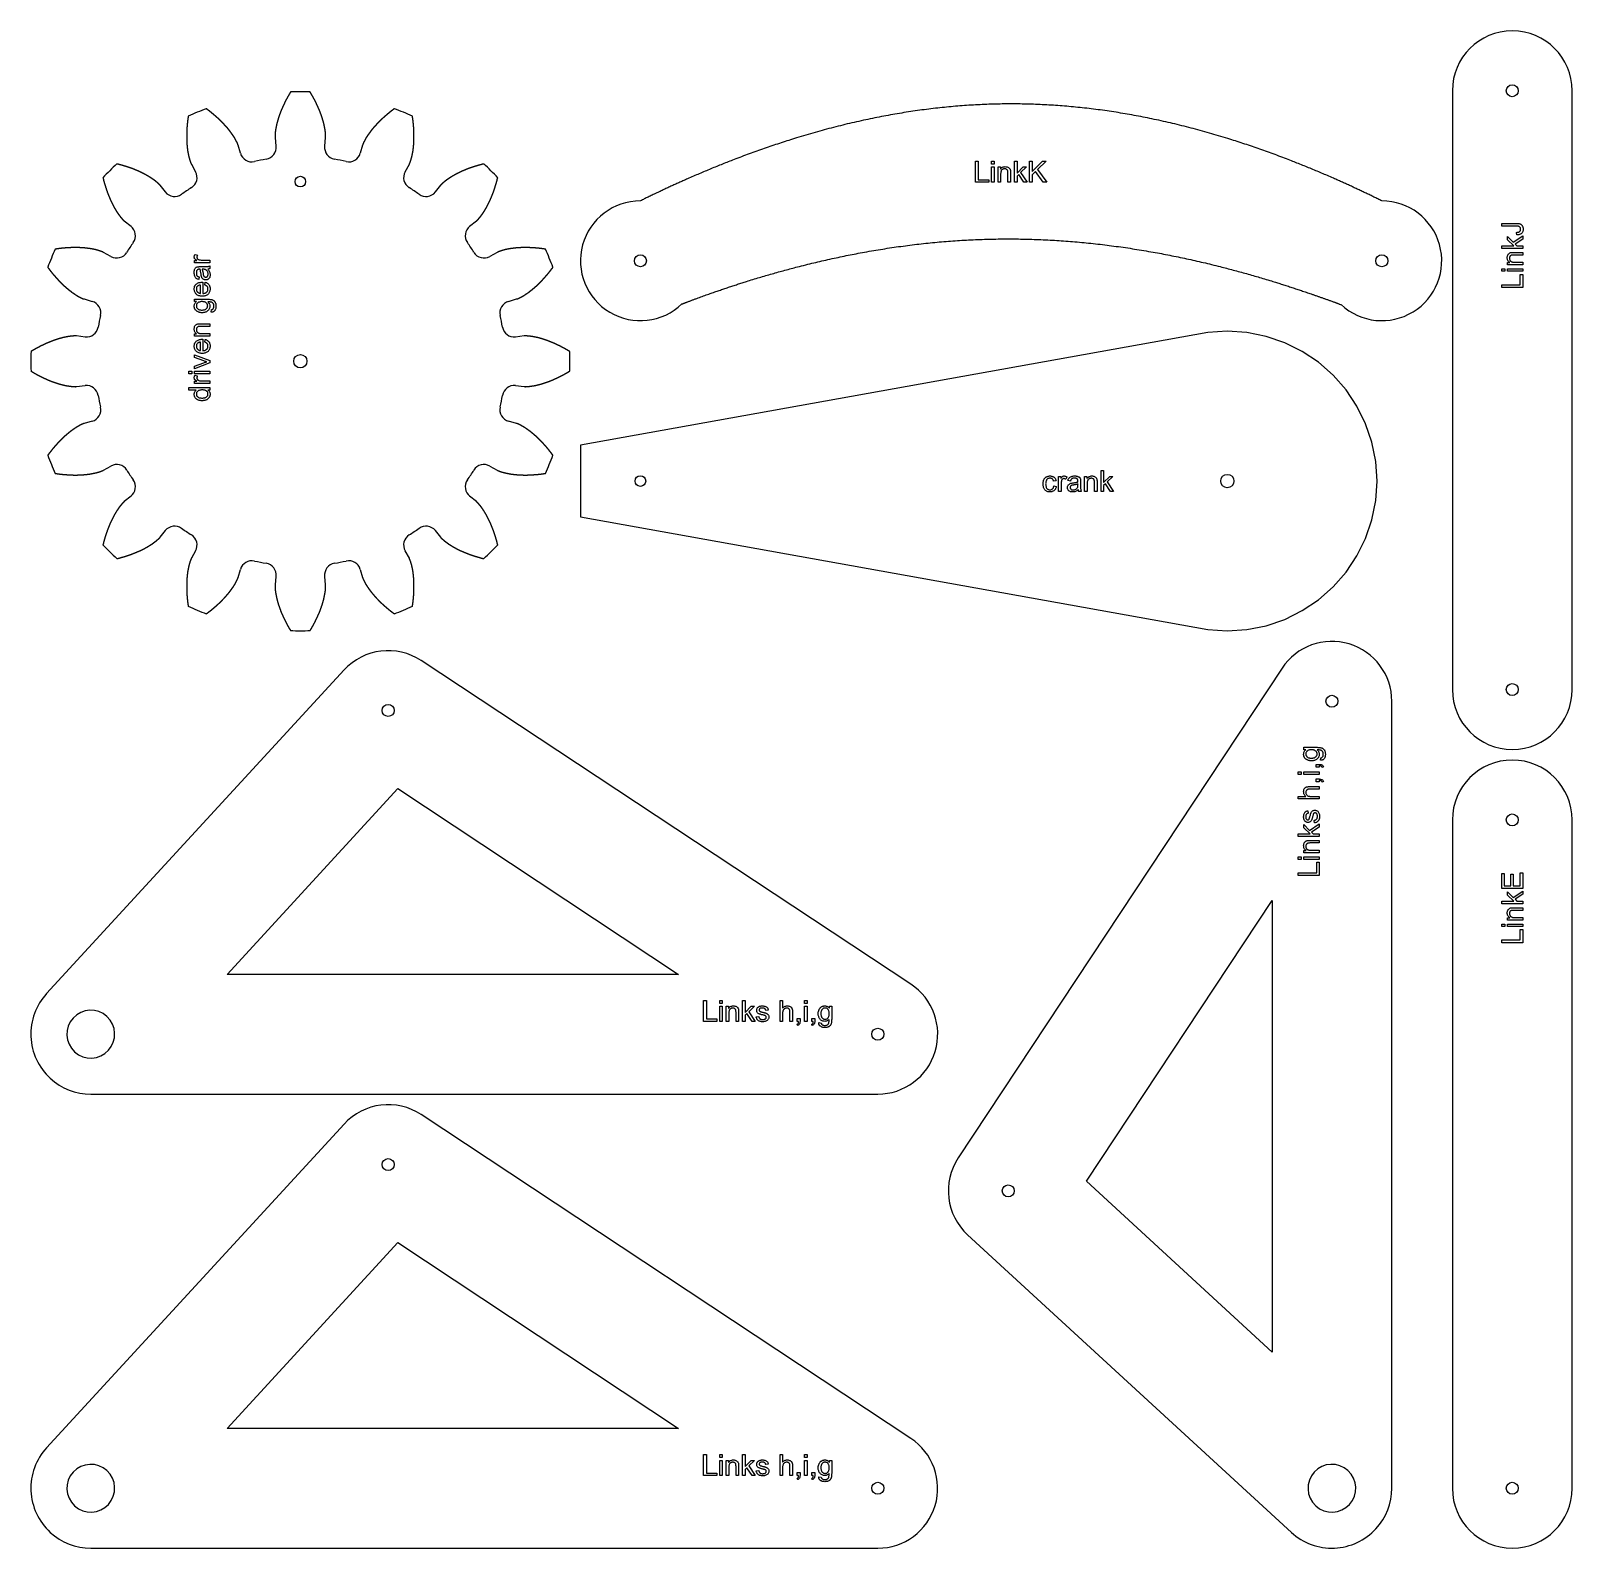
# Model space of a CAD drawing. Header units: millimetres. Extents: x 19 to 1177, y 19 to 1159.
import ezdxf

# ---------------------------------------------------------------- set-up
doc = ezdxf.new("R2010")
doc.units = ezdxf.units.MM
doc.layers.add('cut', color=5, linetype='Continuous', true_color=0x0000ff)
doc.layers.add('line engraving', color=1, linetype='Continuous', true_color=0xff0000)

msp = doc.modelspace()

# ---------------------------------------------------------------- linework, layer by layer
at = {"layer": 'cut', "color": 5, "true_color": 0x0000ff}
for p, q in [((202.5, 1079), (203.2, 1072.6)), ((239.8, 1072.6), (240.5, 1079)), ((176.5, 1067.2), (174.7, 1073.4)), ((268.3, 1073.4), (266.5, 1067.2)), ((139.6, 1058.9), (142.8, 1053.3)), ((300.2, 1053.3), (303.4, 1058.9)), ((120.1, 1038.1), (116.1, 1043.1)), ((326.9, 1043.1), (322.9, 1038.1)), ((89.2, 1016.3), (94.3, 1012.3)), ((348.7, 1012.3), (353.8, 1016.3)), ((79.1, 989.6), (73.5, 992.7)), ((369.5, 992.7), (363.9, 989.6)), ((59, 957.7), (65.1, 955.9)), ((377.9, 955.9), (384, 957.7)), ((59.8, 929.1), (53.4, 929.9)), ((389.6, 929.9), (383.2, 929.1)), ((53.4, 891.9), (59.8, 892.6)), ((383.2, 892.6), (389.6, 891.9)), ((65.1, 865.9), (59, 864.1)), ((384, 864.1), (377.9, 865.9)), ((73.5, 829), (79.1, 832.1)), ((363.9, 832.1), (369.5, 829)), ((94.3, 809.5), (89.2, 805.4)), ((353.8, 805.4), (348.7, 809.5)), ((116.1, 778.6), (120.1, 783.6)), ((322.9, 783.6), (326.9, 778.6)), ((142.8, 768.5), (139.6, 762.9)), ((303.4, 762.9), (300.2, 768.5)), ((174.7, 748.3), (176.5, 754.5)), ((266.5, 754.5), (268.3, 748.3)), ((203.2, 749.2), (202.5, 742.8)), ((240.5, 742.8), (239.8, 749.2))]:
    msp.add_line(p, q, dxfattribs=at)
for points in [[(1087.1, 1114.2), (1087.1, 664.2, 1), (1177.1, 664.2), (1177.1, 1114.2, 1)], [(722.9, 254.4), (966.1, 30.9, 0.414578), (1029.7, 33.6, 0.188241), (1041.6, 64.1), (1041.6, 655.4, 0.743511), (959.1, 680.2), (715.8, 312.3, 0.368358)], [(254.4, 678.9), (30.9, 435.8, 0.414578), (33.6, 372.1, 0.188241), (64.1, 360.2), (655.4, 360.2, 0.743511), (680.2, 442.8), (312.3, 686, 0.368358)], [(1087.1, 566.2), (1087.1, 64, 1), (1177.1, 64), (1177.1, 566.2, 1)], [(76.2, 418.5, 0.997265), (51.9, 392, 0.997265)], [(254.4, 337.7), (30.9, 94.5, 0.414578), (33.6, 30.9, 0.188241), (64.1, 19), (655.4, 19, 0.743511), (680.2, 101.5), (312.3, 344.8, 0.368358)], [(76.2, 77.3, 0.997265), (51.9, 50.8, 0.997265)], [(983.3, 76.2, 0.997265), (1009.8, 51.9, 0.997265)]]:
    msp.add_lwpolyline(points, format="xyb", close=True, dxfattribs=at)
for points in [[(918, 708.4), (932.7, 709.3), (947.1, 712.2), (961.1, 716.9), (974.2, 723.5), (986.5, 731.6), (997.6, 741.3), (1007.3, 752.4), (1015.4, 764.6), (1021.9, 777.8), (1026.7, 791.8), (1029.5, 806.2), (1030.5, 820.9), (1029.5, 835.6), (1026.7, 850), (1021.9, 863.9), (1015.4, 877.1), (1007.3, 889.4), (997.6, 900.4), (986.5, 910.1), (974.2, 918.3), (961.1, 924.8), (947.1, 929.5), (932.7, 932.4), (918, 933.4), (903.3, 932.4), (432, 847.9), (432, 793.9), (903.3, 709.3)], [(294.7, 589.8), (505.7, 450.2), (166.4, 450.2)], [(812.1, 294.7), (951.6, 505.7), (951.6, 166.4)], [(294.7, 248.6), (505.7, 109), (166.4, 109)]]:
    msp.add_lwpolyline(points, close=True, dxfattribs=at)
for centre, radius in [((1132.1, 1114.2), 4.5), ((221.5, 1045.9), 4), ((477, 986.4), 4.5), ((1034.1, 986.4), 4.5), ((221.5, 910.9), 5), ((477, 820.9), 4), ((918, 820.9), 5), ((1132.1, 664.2), 4.5), ((287.5, 648.5), 4.5), ((996.6, 655.4), 4.5), ((1132.1, 566.2), 4.5), ((655.4, 405.2), 4.5), ((287.5, 307.2), 4.5), ((753.4, 287.5), 4.5), ((655.4, 64), 4.5), ((1132.1, 64), 4.5)]:
    msp.add_circle(centre, radius, dxfattribs=at)
for centre, radius, start, end in [((221.5, 910.9), 202.5, 87.9168, 92.0832), ((221.5, 910.9), 202.5, 110.4168, 114.5832), ((221.5, 910.9), 202.5, 65.4168, 69.5832), ((185.1, 1069.7), 9, -163.9431, -77.109), ((194.3, 1071.6), 9, -80.391, 6.4431), ((248.7, 1071.6), 9, 173.5569, -99.609), ((257.9, 1069.7), 9, -102.891, -16.0569), ((221.5, 910.9), 202.5, 132.9168, 137.0832), ((221.5, 910.9), 154, 99.609, 102.891), ((221.5, 910.9), 154, 77.109, 80.391), ((221.5, 910.9), 202.5, 42.9168, 47.0832), ((134.9, 1048.9), 9, -57.891, 28.9431), ((308.1, 1048.9), 9, 151.0569, -122.109), ((127.1, 1043.7), 9, -141.4431, -54.609), ((221.5, 910.9), 154, 122.109, 125.391), ((221.5, 910.9), 154, 54.609, 57.891), ((315.9, 1043.7), 9, -125.391, -38.5569), ((477, 986.4), 45, 90, -46.1113), ((1034.1, 986.4), 45, -132.939, 90), ((88.6, 1005.3), 9, -35.391, 51.4431), ((354.4, 1005.3), 9, 128.5569, -144.609), ((221.5, 910.9), 154, 144.609, 147.891), ((221.5, 910.9), 154, 32.109, 35.391), ((221.5, 910.9), 202.5, 155.4168, 159.5832), ((83.5, 997.5), 9, -118.9431, -32.109), ((359.5, 997.5), 9, -147.891, -61.0569), ((221.5, 910.9), 202.5, 20.4168, 24.5832), ((62.6, 947.2), 9, -12.891, 73.9431), ((380.4, 947.2), 9, 106.0569, -167.109), ((221.5, 910.9), 154, 167.109, 170.391), ((221.5, 910.9), 154, 9.609, 12.891), ((60.8, 938.1), 9, -96.4431, -9.609), ((382.2, 938.1), 9, -170.391, -83.5569), ((221.5, 910.9), 202.5, 177.9168, -177.9168), ((221.5, 910.9), 202.5, -2.0832, 2.0832), ((60.8, 883.7), 9, 9.609, 96.4431), ((382.2, 883.7), 9, 83.5569, 170.391), ((221.5, 910.9), 154, -170.391, -167.109), ((221.5, 910.9), 154, -12.891, -9.609), ((62.6, 874.5), 9, -73.9431, 12.891), ((380.4, 874.5), 9, 167.109, -106.0569), ((221.5, 910.9), 202.5, -159.5832, -155.4168), ((221.5, 910.9), 202.5, -24.5832, -20.4168), ((83.5, 824.3), 9, 32.109, 118.9431), ((221.5, 910.9), 154, -147.891, -144.609), ((221.5, 910.9), 154, -35.391, -32.109), ((359.5, 824.3), 9, 61.0569, 147.891), ((88.6, 816.5), 9, -51.4431, 35.391), ((354.4, 816.5), 9, 144.609, -128.5569), ((127.1, 778), 9, 54.609, 141.4431), ((221.5, 910.9), 154, -125.391, -122.109), ((134.9, 772.8), 9, -28.9431, 57.891), ((308.1, 772.8), 9, 122.109, -151.0569), ((221.5, 910.9), 154, -57.891, -54.609), ((315.9, 778), 9, 38.5569, 125.391), ((221.5, 910.9), 202.5, -137.0832, -132.9168), ((221.5, 910.9), 202.5, -47.0832, -42.9168), ((185.1, 752), 9, 77.109, 163.9431), ((221.5, 910.9), 154, -102.891, -99.609), ((194.3, 750.2), 9, -6.4431, 80.391), ((248.7, 750.2), 9, 99.609, -173.5569), ((221.5, 910.9), 154, -80.391, -77.109), ((257.9, 752), 9, 16.0569, 102.891), ((221.5, 910.9), 202.5, -114.5832, -110.4168), ((221.5, 910.9), 202.5, -69.5832, -65.4168), ((221.5, 910.9), 202.5, -92.0832, -87.9168)]:
    msp.add_arc(centre, radius, start, end, dxfattribs=at)
for points in [[(214.1, 1113.2), (214.1, 1113.1), (214, 1113), (213.8, 1112.7), (213.6, 1112.3), (213.3, 1111.8), (213, 1111.3), (212.7, 1110.9), (212.5, 1110.4), (212.2, 1109.9), (211.9, 1109.4), (211.7, 1108.9), (211.4, 1108.5), (211.1, 1108), (210.9, 1107.5), (210.6, 1107), (210.4, 1106.5), (210.1, 1106.1), (209.9, 1105.6), (209.7, 1105.1), (209.4, 1104.6), (209.2, 1104.1), (209, 1103.6), (208.7, 1103.1), (208.5, 1102.7), (208.3, 1102.2), (208.1, 1101.7), (207.9, 1101.2), (207.7, 1100.7), (207.4, 1100.2), (207.2, 1099.7), (207, 1099.2), (206.8, 1098.7), (206.6, 1098.3), (206.5, 1097.8), (206.3, 1097.3), (206.1, 1096.8), (205.9, 1096.3), (205.7, 1095.8), (205.6, 1095.3), (205.4, 1094.8), (205.2, 1094.3), (205.1, 1093.8), (204.9, 1093.3), (204.8, 1092.8), (204.6, 1092.3), (204.5, 1091.8), (204.3, 1091.3), (204.2, 1090.8), (204.1, 1090.4), (203.9, 1089.9), (203.8, 1089.4), (203.7, 1088.9), (203.6, 1088.4), (203.5, 1087.9), (203.4, 1087.4), (203.3, 1086.9), (203.2, 1086.4), (203.1, 1085.9), (203, 1085.4), (202.9, 1084.9), (202.8, 1084.4), (202.8, 1083.9), (202.7, 1083.4), (202.6, 1082.9), (202.6, 1082.4), (202.6, 1081.9), (202.5, 1081.4), (202.5, 1080.9), (202.5, 1080.4), (202.5, 1079.9), (202.5, 1079.5), (202.5, 1079.2), (202.5, 1079.1), (202.5, 1079)], [(240.5, 1079), (240.5, 1079.1), (240.5, 1079.2), (240.5, 1079.5), (240.5, 1079.9), (240.5, 1080.4), (240.5, 1080.9), (240.5, 1081.4), (240.4, 1081.9), (240.4, 1082.4), (240.4, 1082.9), (240.3, 1083.4), (240.2, 1083.9), (240.2, 1084.4), (240.1, 1084.9), (240, 1085.4), (239.9, 1085.9), (239.8, 1086.4), (239.7, 1086.9), (239.6, 1087.4), (239.5, 1087.9), (239.4, 1088.4), (239.3, 1088.9), (239.2, 1089.4), (239.1, 1089.9), (238.9, 1090.4), (238.8, 1090.8), (238.7, 1091.3), (238.5, 1091.8), (238.4, 1092.3), (238.2, 1092.8), (238.1, 1093.3), (237.9, 1093.8), (237.8, 1094.3), (237.6, 1094.8), (237.4, 1095.3), (237.3, 1095.8), (237.1, 1096.3), (236.9, 1096.8), (236.7, 1097.3), (236.5, 1097.8), (236.4, 1098.3), (236.2, 1098.7), (236, 1099.2), (235.8, 1099.7), (235.6, 1100.2), (235.3, 1100.7), (235.1, 1101.2), (234.9, 1101.7), (234.7, 1102.2), (234.5, 1102.7), (234.3, 1103.1), (234, 1103.6), (233.8, 1104.1), (233.6, 1104.6), (233.3, 1105.1), (233.1, 1105.6), (232.9, 1106.1), (232.6, 1106.5), (232.4, 1107), (232.1, 1107.5), (231.9, 1108), (231.6, 1108.5), (231.3, 1108.9), (231.1, 1109.4), (230.8, 1109.9), (230.5, 1110.4), (230.3, 1110.9), (230, 1111.3), (229.7, 1111.8), (229.4, 1112.3), (229.2, 1112.7), (229, 1113), (228.9, 1113.1), (228.9, 1113.2)], [(174.7, 1073.4), (174.7, 1073.5), (174.6, 1073.7), (174.5, 1074), (174.4, 1074.4), (174.2, 1074.8), (174, 1075.3), (173.8, 1075.7), (173.5, 1076.1), (173.3, 1076.6), (173.1, 1077), (172.8, 1077.5), (172.6, 1077.9), (172.4, 1078.3), (172.1, 1078.8), (171.8, 1079.2), (171.6, 1079.6), (171.3, 1080), (171, 1080.5), (170.7, 1080.9), (170.4, 1081.3), (170.1, 1081.7), (169.8, 1082.1), (169.5, 1082.5), (169.2, 1083), (168.9, 1083.4), (168.6, 1083.8), (168.3, 1084.2), (168, 1084.6), (167.7, 1085), (167.3, 1085.4), (167, 1085.8), (166.7, 1086.2), (166.3, 1086.6), (166, 1087), (165.6, 1087.4), (165.3, 1087.8), (164.9, 1088.1), (164.6, 1088.5), (164.2, 1088.9), (163.9, 1089.3), (163.5, 1089.7), (163.1, 1090.1), (162.8, 1090.4), (162.4, 1090.8), (162, 1091.2), (161.6, 1091.6), (161.3, 1091.9), (160.9, 1092.3), (160.5, 1092.7), (160.1, 1093), (159.7, 1093.4), (159.3, 1093.8), (158.9, 1094.1), (158.5, 1094.5), (158.1, 1094.8), (157.7, 1095.2), (157.3, 1095.5), (156.9, 1095.9), (156.5, 1096.3), (156.1, 1096.6), (155.6, 1096.9), (155.2, 1097.3), (154.8, 1097.6), (154.4, 1098), (153.9, 1098.3), (153.5, 1098.7), (153.1, 1099), (152.6, 1099.3), (152.2, 1099.7), (151.7, 1100), (151.4, 1100.3), (151.1, 1100.5), (150.9, 1100.6), (150.9, 1100.7)], [(292.1, 1100.7), (292.1, 1100.6), (291.9, 1100.5), (291.6, 1100.3), (291.3, 1100), (290.8, 1099.7), (290.4, 1099.3), (289.9, 1099), (289.5, 1098.7), (289.1, 1098.3), (288.6, 1098), (288.2, 1097.6), (287.8, 1097.3), (287.4, 1096.9), (286.9, 1096.6), (286.5, 1096.3), (286.1, 1095.9), (285.7, 1095.5), (285.3, 1095.2), (284.9, 1094.8), (284.5, 1094.5), (284.1, 1094.1), (283.7, 1093.8), (283.3, 1093.4), (282.9, 1093), (282.5, 1092.7), (282.1, 1092.3), (281.7, 1091.9), (281.4, 1091.6), (281, 1091.2), (280.6, 1090.8), (280.2, 1090.4), (279.9, 1090.1), (279.5, 1089.7), (279.1, 1089.3), (278.8, 1088.9), (278.4, 1088.5), (278.1, 1088.1), (277.7, 1087.8), (277.4, 1087.4), (277, 1087), (276.7, 1086.6), (276.3, 1086.2), (276, 1085.8), (275.7, 1085.4), (275.3, 1085), (275, 1084.6), (274.7, 1084.2), (274.4, 1083.8), (274.1, 1083.4), (273.8, 1083), (273.5, 1082.5), (273.2, 1082.1), (272.9, 1081.7), (272.6, 1081.3), (272.3, 1080.9), (272, 1080.5), (271.7, 1080), (271.4, 1079.6), (271.2, 1079.2), (270.9, 1078.8), (270.6, 1078.3), (270.4, 1077.9), (270.2, 1077.5), (269.9, 1077), (269.7, 1076.6), (269.5, 1076.1), (269.2, 1075.7), (269, 1075.3), (268.8, 1074.8), (268.6, 1074.4), (268.5, 1074), (268.4, 1073.7), (268.3, 1073.5), (268.3, 1073.4)], [(1034.1, 1031.4), (1023, 1036.9), (1000.7, 1047.5), (967.3, 1061.9), (922.7, 1078.2), (867, 1093.3), (811.3, 1102.6), (755.6, 1105.9), (699.8, 1102.6), (644.1, 1093.3), (588.4, 1078.2), (543.9, 1061.9), (510.4, 1047.5), (488.1, 1036.9), (477, 1031.4)], [(137.3, 1095), (137.2, 1094.9), (137.2, 1094.7), (137.2, 1094.4), (137.1, 1093.9), (137, 1093.4), (136.9, 1092.8), (136.9, 1092.3), (136.8, 1091.7), (136.7, 1091.2), (136.7, 1090.7), (136.6, 1090.1), (136.6, 1089.6), (136.5, 1089), (136.5, 1088.5), (136.4, 1087.9), (136.4, 1087.4), (136.3, 1086.9), (136.3, 1086.3), (136.2, 1085.8), (136.2, 1085.2), (136.2, 1084.7), (136.2, 1084.2), (136.1, 1083.6), (136.1, 1083.1), (136.1, 1082.6), (136.1, 1082), (136.1, 1081.5), (136.1, 1081), (136.1, 1080.4), (136.1, 1079.9), (136.1, 1079.4), (136.1, 1078.8), (136.1, 1078.3), (136.1, 1077.8), (136.1, 1077.3), (136.1, 1076.7), (136.1, 1076.2), (136.2, 1075.7), (136.2, 1075.2), (136.2, 1074.6), (136.3, 1074.1), (136.3, 1073.6), (136.4, 1073.1), (136.4, 1072.6), (136.5, 1072.1), (136.5, 1071.5), (136.6, 1071), (136.6, 1070.5), (136.7, 1070), (136.8, 1069.5), (136.8, 1069), (136.9, 1068.5), (137, 1068), (137.1, 1067.5), (137.2, 1067), (137.3, 1066.5), (137.4, 1066), (137.5, 1065.5), (137.6, 1065), (137.7, 1064.5), (137.8, 1064), (138, 1063.6), (138.1, 1063.1), (138.3, 1062.6), (138.4, 1062.1), (138.5, 1061.6), (138.7, 1061.2), (138.9, 1060.7), (139, 1060.2), (139.2, 1059.8), (139.4, 1059.4), (139.5, 1059.2), (139.6, 1059), (139.6, 1058.9)], [(303.4, 1058.9), (303.4, 1059), (303.5, 1059.2), (303.6, 1059.4), (303.8, 1059.8), (304, 1060.2), (304.1, 1060.7), (304.3, 1061.2), (304.5, 1061.6), (304.6, 1062.1), (304.7, 1062.6), (304.9, 1063.1), (305, 1063.6), (305.2, 1064), (305.3, 1064.5), (305.4, 1065), (305.5, 1065.5), (305.6, 1066), (305.7, 1066.5), (305.8, 1067), (305.9, 1067.5), (306, 1068), (306.1, 1068.5), (306.2, 1069), (306.2, 1069.5), (306.3, 1070), (306.4, 1070.5), (306.4, 1071), (306.5, 1071.5), (306.5, 1072.1), (306.6, 1072.6), (306.6, 1073.1), (306.7, 1073.6), (306.7, 1074.1), (306.8, 1074.6), (306.8, 1075.2), (306.8, 1075.7), (306.9, 1076.2), (306.9, 1076.7), (306.9, 1077.3), (306.9, 1077.8), (306.9, 1078.3), (306.9, 1078.8), (306.9, 1079.4), (306.9, 1079.9), (306.9, 1080.4), (306.9, 1081), (306.9, 1081.5), (306.9, 1082), (306.9, 1082.6), (306.9, 1083.1), (306.9, 1083.6), (306.8, 1084.2), (306.8, 1084.7), (306.8, 1085.2), (306.8, 1085.8), (306.7, 1086.3), (306.7, 1086.9), (306.6, 1087.4), (306.6, 1087.9), (306.5, 1088.5), (306.5, 1089), (306.4, 1089.6), (306.4, 1090.1), (306.3, 1090.7), (306.3, 1091.2), (306.2, 1091.7), (306.1, 1092.3), (306.1, 1092.8), (306, 1093.4), (305.9, 1093.9), (305.8, 1094.4), (305.8, 1094.7), (305.8, 1094.9), (305.7, 1095)], [(116.1, 1043.1), (116, 1043.2), (115.9, 1043.4), (115.7, 1043.6), (115.4, 1043.9), (115.1, 1044.2), (114.7, 1044.6), (114.3, 1044.9), (114, 1045.2), (113.6, 1045.5), (113.2, 1045.8), (112.8, 1046.2), (112.4, 1046.5), (112, 1046.8), (111.6, 1047.1), (111.2, 1047.4), (110.8, 1047.7), (110.4, 1047.9), (110, 1048.2), (109.5, 1048.5), (109.1, 1048.8), (108.7, 1049.1), (108.2, 1049.3), (107.8, 1049.6), (107.4, 1049.9), (106.9, 1050.1), (106.5, 1050.4), (106, 1050.6), (105.6, 1050.9), (105.1, 1051.1), (104.7, 1051.4), (104.2, 1051.6), (103.8, 1051.9), (103.3, 1052.1), (102.8, 1052.3), (102.4, 1052.6), (101.9, 1052.8), (101.4, 1053), (100.9, 1053.2), (100.5, 1053.4), (100, 1053.7), (99.5, 1053.9), (99, 1054.1), (98.5, 1054.3), (98, 1054.5), (97.6, 1054.7), (97.1, 1054.9), (96.6, 1055.1), (96.1, 1055.3), (95.6, 1055.5), (95.1, 1055.7), (94.6, 1055.9), (94.1, 1056), (93.6, 1056.2), (93, 1056.4), (92.5, 1056.6), (92, 1056.7), (91.5, 1056.9), (91, 1057.1), (90.5, 1057.3), (90, 1057.4), (89.4, 1057.6), (88.9, 1057.7), (88.4, 1057.9), (87.9, 1058), (87.3, 1058.2), (86.8, 1058.3), (86.3, 1058.5), (85.8, 1058.6), (85.2, 1058.8), (84.7, 1058.9), (84.3, 1059), (83.9, 1059.1), (83.7, 1059.1), (83.6, 1059.2)], [(359.4, 1059.2), (359.3, 1059.1), (359.1, 1059.1), (358.7, 1059), (358.3, 1058.9), (357.8, 1058.8), (357.2, 1058.6), (356.7, 1058.5), (356.2, 1058.3), (355.7, 1058.2), (355.1, 1058), (354.6, 1057.9), (354.1, 1057.7), (353.6, 1057.6), (353, 1057.4), (352.5, 1057.3), (352, 1057.1), (351.5, 1056.9), (351, 1056.7), (350.5, 1056.6), (350, 1056.4), (349.4, 1056.2), (348.9, 1056), (348.4, 1055.9), (347.9, 1055.7), (347.4, 1055.5), (346.9, 1055.3), (346.4, 1055.1), (345.9, 1054.9), (345.4, 1054.7), (345, 1054.5), (344.5, 1054.3), (344, 1054.1), (343.5, 1053.9), (343, 1053.7), (342.5, 1053.4), (342.1, 1053.2), (341.6, 1053), (341.1, 1052.8), (340.6, 1052.6), (340.2, 1052.3), (339.7, 1052.1), (339.2, 1051.9), (338.8, 1051.6), (338.3, 1051.4), (337.9, 1051.1), (337.4, 1050.9), (337, 1050.6), (336.5, 1050.4), (336.1, 1050.1), (335.6, 1049.9), (335.2, 1049.6), (334.8, 1049.3), (334.3, 1049.1), (333.9, 1048.8), (333.5, 1048.5), (333, 1048.2), (332.6, 1047.9), (332.2, 1047.7), (331.8, 1047.4), (331.4, 1047.1), (331, 1046.8), (330.6, 1046.5), (330.2, 1046.2), (329.8, 1045.8), (329.4, 1045.5), (329, 1045.2), (328.7, 1044.9), (328.3, 1044.6), (327.9, 1044.2), (327.6, 1043.9), (327.3, 1043.6), (327.1, 1043.4), (327, 1043.2), (326.9, 1043.1)], [(73.2, 1048.8), (73.2, 1048.7), (73.3, 1048.4), (73.4, 1048.1), (73.5, 1047.7), (73.6, 1047.2), (73.7, 1046.6), (73.9, 1046.1), (74, 1045.6), (74.2, 1045), (74.3, 1044.5), (74.5, 1044), (74.6, 1043.5), (74.8, 1042.9), (75, 1042.4), (75.1, 1041.9), (75.3, 1041.4), (75.5, 1040.9), (75.6, 1040.3), (75.8, 1039.8), (76, 1039.3), (76.2, 1038.8), (76.3, 1038.3), (76.5, 1037.8), (76.7, 1037.3), (76.9, 1036.8), (77.1, 1036.3), (77.3, 1035.8), (77.5, 1035.3), (77.7, 1034.8), (77.9, 1034.3), (78.1, 1033.8), (78.3, 1033.4), (78.5, 1032.9), (78.7, 1032.4), (78.9, 1031.9), (79.1, 1031.4), (79.4, 1031), (79.6, 1030.5), (79.8, 1030), (80.1, 1029.5), (80.3, 1029.1), (80.5, 1028.6), (80.8, 1028.2), (81, 1027.7), (81.2, 1027.2), (81.5, 1026.8), (81.7, 1026.3), (82, 1025.9), (82.3, 1025.4), (82.5, 1025), (82.8, 1024.6), (83, 1024.1), (83.3, 1023.7), (83.6, 1023.3), (83.9, 1022.8), (84.1, 1022.4), (84.4, 1022), (84.7, 1021.6), (85, 1021.2), (85.3, 1020.8), (85.6, 1020.4), (85.9, 1020), (86.2, 1019.6), (86.5, 1019.2), (86.8, 1018.8), (87.2, 1018.4), (87.5, 1018), (87.8, 1017.7), (88.1, 1017.3), (88.5, 1017), (88.8, 1016.7), (89, 1016.5), (89.2, 1016.4), (89.2, 1016.3)], [(353.8, 1016.3), (353.8, 1016.4), (354, 1016.5), (354.2, 1016.7), (354.5, 1017), (354.9, 1017.3), (355.2, 1017.7), (355.5, 1018), (355.8, 1018.4), (356.2, 1018.8), (356.5, 1019.2), (356.8, 1019.6), (357.1, 1020), (357.4, 1020.4), (357.7, 1020.8), (358, 1021.2), (358.3, 1021.6), (358.6, 1022), (358.9, 1022.4), (359.1, 1022.8), (359.4, 1023.3), (359.7, 1023.7), (360, 1024.1), (360.2, 1024.6), (360.5, 1025), (360.7, 1025.4), (361, 1025.9), (361.3, 1026.3), (361.5, 1026.8), (361.8, 1027.2), (362, 1027.7), (362.2, 1028.2), (362.5, 1028.6), (362.7, 1029.1), (362.9, 1029.5), (363.2, 1030), (363.4, 1030.5), (363.6, 1031), (363.9, 1031.4), (364.1, 1031.9), (364.3, 1032.4), (364.5, 1032.9), (364.7, 1033.4), (364.9, 1033.8), (365.1, 1034.3), (365.3, 1034.8), (365.5, 1035.3), (365.7, 1035.8), (365.9, 1036.3), (366.1, 1036.8), (366.3, 1037.3), (366.5, 1037.8), (366.7, 1038.3), (366.8, 1038.8), (367, 1039.3), (367.2, 1039.8), (367.4, 1040.3), (367.5, 1040.9), (367.7, 1041.4), (367.9, 1041.9), (368, 1042.4), (368.2, 1042.9), (368.4, 1043.5), (368.5, 1044), (368.7, 1044.5), (368.8, 1045), (369, 1045.6), (369.1, 1046.1), (369.3, 1046.6), (369.4, 1047.2), (369.5, 1047.7), (369.6, 1048.1), (369.7, 1048.4), (369.8, 1048.7), (369.8, 1048.8)], [(73.5, 992.7), (73.4, 992.8), (73.2, 992.9), (73, 993), (72.6, 993.2), (72.1, 993.3), (71.7, 993.5), (71.2, 993.7), (70.7, 993.8), (70.3, 994), (69.8, 994.1), (69.3, 994.3), (68.8, 994.4), (68.3, 994.5), (67.9, 994.7), (67.4, 994.8), (66.9, 994.9), (66.4, 995), (65.9, 995.1), (65.4, 995.2), (64.9, 995.3), (64.4, 995.4), (63.9, 995.5), (63.4, 995.5), (62.9, 995.6), (62.4, 995.7), (61.9, 995.7), (61.3, 995.8), (60.8, 995.9), (60.3, 995.9), (59.8, 996), (59.3, 996), (58.8, 996.1), (58.3, 996.1), (57.7, 996.1), (57.2, 996.2), (56.7, 996.2), (56.2, 996.2), (55.6, 996.3), (55.1, 996.3), (54.6, 996.3), (54.1, 996.3), (53.5, 996.3), (53, 996.3), (52.5, 996.3), (51.9, 996.3), (51.4, 996.3), (50.9, 996.3), (50.4, 996.3), (49.8, 996.3), (49.3, 996.3), (48.7, 996.2), (48.2, 996.2), (47.7, 996.2), (47.1, 996.2), (46.6, 996.1), (46.1, 996.1), (45.5, 996.1), (45, 996), (44.4, 996), (43.9, 995.9), (43.4, 995.9), (42.8, 995.8), (42.3, 995.8), (41.7, 995.7), (41.2, 995.6), (40.6, 995.6), (40.1, 995.5), (39.5, 995.4), (39, 995.4), (38.5, 995.3), (38, 995.2), (37.7, 995.2), (37.5, 995.1), (37.4, 995.1)], [(405.6, 995.1), (405.5, 995.1), (405.3, 995.2), (405, 995.2), (404.5, 995.3), (404, 995.4), (403.5, 995.4), (402.9, 995.5), (402.4, 995.6), (401.8, 995.6), (401.3, 995.7), (400.7, 995.8), (400.2, 995.8), (399.6, 995.9), (399.1, 995.9), (398.6, 996), (398, 996), (397.5, 996.1), (396.9, 996.1), (396.4, 996.1), (395.9, 996.2), (395.3, 996.2), (394.8, 996.2), (394.3, 996.2), (393.7, 996.3), (393.2, 996.3), (392.6, 996.3), (392.1, 996.3), (391.6, 996.3), (391.1, 996.3), (390.5, 996.3), (390, 996.3), (389.5, 996.3), (388.9, 996.3), (388.4, 996.3), (387.9, 996.3), (387.4, 996.3), (386.8, 996.2), (386.3, 996.2), (385.8, 996.2), (385.3, 996.1), (384.7, 996.1), (384.2, 996.1), (383.7, 996), (383.2, 996), (382.7, 995.9), (382.2, 995.9), (381.7, 995.8), (381.1, 995.7), (380.6, 995.7), (380.1, 995.6), (379.6, 995.5), (379.1, 995.5), (378.6, 995.4), (378.1, 995.3), (377.6, 995.2), (377.1, 995.1), (376.6, 995), (376.1, 994.9), (375.6, 994.8), (375.1, 994.7), (374.7, 994.5), (374.2, 994.4), (373.7, 994.3), (373.2, 994.1), (372.7, 994), (372.3, 993.8), (371.8, 993.7), (371.3, 993.5), (370.9, 993.3), (370.4, 993.2), (370, 993), (369.8, 992.9), (369.6, 992.8), (369.5, 992.7)], [(31.7, 981.5), (31.8, 981.4), (31.9, 981.2), (32.1, 981), (32.4, 980.6), (32.7, 980.2), (33, 979.7), (33.4, 979.3), (33.7, 978.9), (34.1, 978.4), (34.4, 978), (34.7, 977.6), (35.1, 977.2), (35.4, 976.7), (35.8, 976.3), (36.1, 975.9), (36.5, 975.5), (36.8, 975.1), (37.2, 974.7), (37.5, 974.3), (37.9, 973.9), (38.3, 973.5), (38.6, 973.1), (39, 972.7), (39.3, 972.3), (39.7, 971.9), (40.1, 971.5), (40.4, 971.1), (40.8, 970.7), (41.2, 970.3), (41.6, 970), (41.9, 969.6), (42.3, 969.2), (42.7, 968.9), (43.1, 968.5), (43.5, 968.1), (43.8, 967.8), (44.2, 967.4), (44.6, 967.1), (45, 966.7), (45.4, 966.4), (45.8, 966), (46.2, 965.7), (46.6, 965.4), (47, 965), (47.4, 964.7), (47.8, 964.4), (48.2, 964.1), (48.6, 963.8), (49, 963.4), (49.4, 963.1), (49.8, 962.8), (50.2, 962.5), (50.7, 962.2), (51.1, 961.9), (51.5, 961.7), (51.9, 961.4), (52.3, 961.1), (52.8, 960.8), (53.2, 960.5), (53.6, 960.3), (54, 960), (54.5, 959.8), (54.9, 959.5), (55.4, 959.3), (55.8, 959.1), (56.2, 958.8), (56.7, 958.6), (57.1, 958.4), (57.6, 958.2), (58, 958), (58.4, 957.8), (58.7, 957.7), (58.9, 957.7), (59, 957.7)], [(384, 957.7), (384.1, 957.7), (384.3, 957.7), (384.6, 957.8), (385, 958), (385.4, 958.2), (385.9, 958.4), (386.3, 958.6), (386.8, 958.8), (387.2, 959.1), (387.6, 959.3), (388.1, 959.5), (388.5, 959.8), (389, 960), (389.4, 960.3), (389.8, 960.5), (390.2, 960.8), (390.7, 961.1), (391.1, 961.4), (391.5, 961.7), (391.9, 961.9), (392.3, 962.2), (392.8, 962.5), (393.2, 962.8), (393.6, 963.1), (394, 963.4), (394.4, 963.8), (394.8, 964.1), (395.2, 964.4), (395.6, 964.7), (396, 965), (396.4, 965.4), (396.8, 965.7), (397.2, 966), (397.6, 966.4), (398, 966.7), (398.4, 967.1), (398.8, 967.4), (399.2, 967.8), (399.5, 968.1), (399.9, 968.5), (400.3, 968.9), (400.7, 969.2), (401.1, 969.6), (401.4, 970), (401.8, 970.3), (402.2, 970.7), (402.6, 971.1), (402.9, 971.5), (403.3, 971.9), (403.7, 972.3), (404, 972.7), (404.4, 973.1), (404.7, 973.5), (405.1, 973.9), (405.5, 974.3), (405.8, 974.7), (406.2, 975.1), (406.5, 975.5), (406.9, 975.9), (407.2, 976.3), (407.6, 976.7), (407.9, 977.2), (408.3, 977.6), (408.6, 978), (408.9, 978.4), (409.3, 978.9), (409.6, 979.3), (410, 979.7), (410.3, 980.2), (410.6, 980.6), (410.9, 981), (411.1, 981.2), (411.2, 981.4), (411.3, 981.5)], [(53.4, 929.9), (53.3, 929.9), (53.1, 929.9), (52.8, 929.9), (52.4, 929.9), (51.9, 929.9), (51.5, 929.9), (51, 929.9), (50.5, 929.8), (50, 929.8), (49.5, 929.7), (49, 929.7), (48.5, 929.6), (48, 929.6), (47.5, 929.5), (47, 929.4), (46.5, 929.3), (46, 929.2), (45.5, 929.1), (45, 929), (44.5, 928.9), (44, 928.8), (43.5, 928.7), (43, 928.6), (42.5, 928.5), (42, 928.3), (41.5, 928.2), (41, 928.1), (40.5, 927.9), (40, 927.8), (39.5, 927.6), (39.1, 927.5), (38.6, 927.3), (38.1, 927.1), (37.6, 927), (37.1, 926.8), (36.6, 926.6), (36.1, 926.5), (35.6, 926.3), (35.1, 926.1), (34.6, 925.9), (34.1, 925.7), (33.6, 925.5), (33.1, 925.3), (32.6, 925.1), (32.2, 924.9), (31.7, 924.7), (31.2, 924.5), (30.7, 924.3), (30.2, 924.1), (29.7, 923.9), (29.2, 923.6), (28.7, 923.4), (28.3, 923.2), (27.8, 922.9), (27.3, 922.7), (26.8, 922.5), (26.3, 922.2), (25.8, 922), (25.4, 921.7), (24.9, 921.5), (24.4, 921.2), (23.9, 921), (23.4, 920.7), (22.9, 920.4), (22.5, 920.2), (22, 919.9), (21.5, 919.6), (21, 919.4), (20.6, 919.1), (20.1, 918.8), (19.7, 918.6), (19.4, 918.4), (19.2, 918.3), (19.1, 918.2)], [(423.9, 918.2), (423.8, 918.3), (423.6, 918.4), (423.3, 918.6), (422.9, 918.8), (422.4, 919.1), (422, 919.4), (421.5, 919.6), (421, 919.9), (420.5, 920.2), (420.1, 920.4), (419.6, 920.7), (419.1, 921), (418.6, 921.2), (418.1, 921.5), (417.6, 921.7), (417.2, 922), (416.7, 922.2), (416.2, 922.5), (415.7, 922.7), (415.2, 922.9), (414.7, 923.2), (414.3, 923.4), (413.8, 923.6), (413.3, 923.9), (412.8, 924.1), (412.3, 924.3), (411.8, 924.5), (411.3, 924.7), (410.8, 924.9), (410.4, 925.1), (409.9, 925.3), (409.4, 925.5), (408.9, 925.7), (408.4, 925.9), (407.9, 926.1), (407.4, 926.3), (406.9, 926.5), (406.4, 926.6), (405.9, 926.8), (405.4, 927), (404.9, 927.1), (404.4, 927.3), (403.9, 927.5), (403.5, 927.6), (403, 927.8), (402.5, 927.9), (402, 928.1), (401.5, 928.2), (401, 928.3), (400.5, 928.5), (400, 928.6), (399.5, 928.7), (399, 928.8), (398.5, 928.9), (398, 929), (397.5, 929.1), (397, 929.2), (396.5, 929.3), (396, 929.4), (395.5, 929.5), (395, 929.6), (394.5, 929.6), (394, 929.7), (393.5, 929.7), (393, 929.8), (392.5, 929.8), (392, 929.9), (391.5, 929.9), (391.1, 929.9), (390.6, 929.9), (390.2, 929.9), (389.9, 929.9), (389.7, 929.9), (389.6, 929.9)], [(19.1, 903.5), (19.2, 903.5), (19.4, 903.3), (19.7, 903.2), (20.1, 902.9), (20.6, 902.7), (21, 902.4), (21.5, 902.1), (22, 901.8), (22.5, 901.6), (22.9, 901.3), (23.4, 901), (23.9, 900.8), (24.4, 900.5), (24.9, 900.3), (25.4, 900), (25.8, 899.8), (26.3, 899.5), (26.8, 899.3), (27.3, 899), (27.8, 898.8), (28.3, 898.6), (28.7, 898.3), (29.2, 898.1), (29.7, 897.9), (30.2, 897.7), (30.7, 897.5), (31.2, 897.2), (31.7, 897), (32.2, 896.8), (32.6, 896.6), (33.1, 896.4), (33.6, 896.2), (34.1, 896), (34.6, 895.8), (35.1, 895.6), (35.6, 895.5), (36.1, 895.3), (36.6, 895.1), (37.1, 894.9), (37.6, 894.8), (38.1, 894.6), (38.6, 894.4), (39.1, 894.3), (39.5, 894.1), (40, 894), (40.5, 893.8), (41, 893.7), (41.5, 893.6), (42, 893.4), (42.5, 893.3), (43, 893.2), (43.5, 893.1), (44, 892.9), (44.5, 892.8), (45, 892.7), (45.5, 892.6), (46, 892.5), (46.5, 892.4), (47, 892.4), (47.5, 892.3), (48, 892.2), (48.5, 892.1), (49, 892.1), (49.5, 892), (50, 892), (50.5, 891.9), (51, 891.9), (51.5, 891.9), (51.9, 891.8), (52.4, 891.8), (52.8, 891.8), (53.1, 891.9), (53.3, 891.9), (53.4, 891.9)], [(389.6, 891.9), (389.7, 891.9), (389.9, 891.9), (390.2, 891.8), (390.6, 891.8), (391.1, 891.8), (391.5, 891.9), (392, 891.9), (392.5, 891.9), (393, 892), (393.5, 892), (394, 892.1), (394.5, 892.1), (395, 892.2), (395.5, 892.3), (396, 892.4), (396.5, 892.4), (397, 892.5), (397.5, 892.6), (398, 892.7), (398.5, 892.8), (399, 892.9), (399.5, 893.1), (400, 893.2), (400.5, 893.3), (401, 893.4), (401.5, 893.6), (402, 893.7), (402.5, 893.8), (403, 894), (403.5, 894.1), (403.9, 894.3), (404.4, 894.4), (404.9, 894.6), (405.4, 894.8), (405.9, 894.9), (406.4, 895.1), (406.9, 895.3), (407.4, 895.5), (407.9, 895.6), (408.4, 895.8), (408.9, 896), (409.4, 896.2), (409.9, 896.4), (410.4, 896.6), (410.8, 896.8), (411.3, 897), (411.8, 897.2), (412.3, 897.5), (412.8, 897.7), (413.3, 897.9), (413.8, 898.1), (414.3, 898.3), (414.7, 898.6), (415.2, 898.8), (415.7, 899), (416.2, 899.3), (416.7, 899.5), (417.2, 899.8), (417.6, 900), (418.1, 900.3), (418.6, 900.5), (419.1, 900.8), (419.6, 901), (420.1, 901.3), (420.5, 901.6), (421, 901.8), (421.5, 902.1), (422, 902.4), (422.4, 902.7), (422.9, 902.9), (423.3, 903.2), (423.6, 903.3), (423.8, 903.5), (423.9, 903.5)], [(59, 864.1), (58.9, 864.1), (58.7, 864), (58.4, 863.9), (58, 863.8), (57.6, 863.6), (57.1, 863.4), (56.7, 863.1), (56.2, 862.9), (55.8, 862.7), (55.4, 862.5), (54.9, 862.2), (54.5, 862), (54, 861.7), (53.6, 861.5), (53.2, 861.2), (52.8, 860.9), (52.3, 860.7), (51.9, 860.4), (51.5, 860.1), (51.1, 859.8), (50.7, 859.5), (50.2, 859.2), (49.8, 858.9), (49.4, 858.6), (49, 858.3), (48.6, 858), (48.2, 857.7), (47.8, 857.4), (47.4, 857), (47, 856.7), (46.6, 856.4), (46.2, 856), (45.8, 855.7), (45.4, 855.4), (45, 855), (44.6, 854.7), (44.2, 854.3), (43.8, 854), (43.5, 853.6), (43.1, 853.3), (42.7, 852.9), (42.3, 852.5), (41.9, 852.2), (41.6, 851.8), (41.2, 851.4), (40.8, 851), (40.4, 850.6), (40.1, 850.3), (39.7, 849.9), (39.3, 849.5), (39, 849.1), (38.6, 848.7), (38.3, 848.3), (37.9, 847.9), (37.5, 847.5), (37.2, 847.1), (36.8, 846.7), (36.5, 846.3), (36.1, 845.8), (35.8, 845.4), (35.4, 845), (35.1, 844.6), (34.7, 844.2), (34.4, 843.7), (34.1, 843.3), (33.7, 842.9), (33.4, 842.4), (33, 842), (32.7, 841.6), (32.4, 841.1), (32.1, 840.8), (31.9, 840.5), (31.8, 840.3), (31.7, 840.2)], [(411.3, 840.2), (411.2, 840.3), (411.1, 840.5), (410.9, 840.8), (410.6, 841.1), (410.3, 841.6), (410, 842), (409.6, 842.4), (409.3, 842.9), (408.9, 843.3), (408.6, 843.7), (408.3, 844.2), (407.9, 844.6), (407.6, 845), (407.2, 845.4), (406.9, 845.8), (406.5, 846.3), (406.2, 846.7), (405.8, 847.1), (405.5, 847.5), (405.1, 847.9), (404.7, 848.3), (404.4, 848.7), (404, 849.1), (403.7, 849.5), (403.3, 849.9), (402.9, 850.3), (402.6, 850.6), (402.2, 851), (401.8, 851.4), (401.4, 851.8), (401.1, 852.2), (400.7, 852.5), (400.3, 852.9), (399.9, 853.3), (399.5, 853.6), (399.2, 854), (398.8, 854.3), (398.4, 854.7), (398, 855), (397.6, 855.4), (397.2, 855.7), (396.8, 856), (396.4, 856.4), (396, 856.7), (395.6, 857), (395.2, 857.4), (394.8, 857.7), (394.4, 858), (394, 858.3), (393.6, 858.6), (393.2, 858.9), (392.8, 859.2), (392.3, 859.5), (391.9, 859.8), (391.5, 860.1), (391.1, 860.4), (390.7, 860.7), (390.2, 860.9), (389.8, 861.2), (389.4, 861.5), (389, 861.7), (388.5, 862), (388.1, 862.2), (387.6, 862.5), (387.2, 862.7), (386.8, 862.9), (386.3, 863.1), (385.9, 863.4), (385.4, 863.6), (385, 863.8), (384.6, 863.9), (384.3, 864), (384.1, 864.1), (384, 864.1)], [(37.4, 826.6), (37.5, 826.6), (37.7, 826.6), (38, 826.5), (38.5, 826.5), (39, 826.4), (39.5, 826.3), (40.1, 826.2), (40.6, 826.2), (41.2, 826.1), (41.7, 826), (42.3, 826), (42.8, 825.9), (43.4, 825.9), (43.9, 825.8), (44.4, 825.8), (45, 825.7), (45.5, 825.7), (46.1, 825.7), (46.6, 825.6), (47.1, 825.6), (47.7, 825.6), (48.2, 825.5), (48.7, 825.5), (49.3, 825.5), (49.8, 825.5), (50.4, 825.5), (50.9, 825.4), (51.4, 825.4), (51.9, 825.4), (52.5, 825.4), (53, 825.4), (53.5, 825.4), (54.1, 825.4), (54.6, 825.5), (55.1, 825.5), (55.6, 825.5), (56.2, 825.5), (56.7, 825.5), (57.2, 825.6), (57.7, 825.6), (58.3, 825.6), (58.8, 825.7), (59.3, 825.7), (59.8, 825.8), (60.3, 825.8), (60.8, 825.9), (61.3, 825.9), (61.9, 826), (62.4, 826.1), (62.9, 826.1), (63.4, 826.2), (63.9, 826.3), (64.4, 826.4), (64.9, 826.5), (65.4, 826.6), (65.9, 826.7), (66.4, 826.8), (66.9, 826.9), (67.4, 827), (67.9, 827.1), (68.3, 827.2), (68.8, 827.3), (69.3, 827.5), (69.8, 827.6), (70.3, 827.8), (70.7, 827.9), (71.2, 828.1), (71.7, 828.2), (72.1, 828.4), (72.6, 828.6), (73, 828.7), (73.2, 828.9), (73.4, 829), (73.5, 829)], [(369.5, 829), (369.6, 829), (369.8, 828.9), (370, 828.7), (370.4, 828.6), (370.9, 828.4), (371.3, 828.2), (371.8, 828.1), (372.3, 827.9), (372.7, 827.8), (373.2, 827.6), (373.7, 827.5), (374.2, 827.3), (374.7, 827.2), (375.1, 827.1), (375.6, 827), (376.1, 826.9), (376.6, 826.8), (377.1, 826.7), (377.6, 826.6), (378.1, 826.5), (378.6, 826.4), (379.1, 826.3), (379.6, 826.2), (380.1, 826.1), (380.6, 826.1), (381.1, 826), (381.7, 825.9), (382.2, 825.9), (382.7, 825.8), (383.2, 825.8), (383.7, 825.7), (384.2, 825.7), (384.7, 825.6), (385.3, 825.6), (385.8, 825.6), (386.3, 825.5), (386.8, 825.5), (387.4, 825.5), (387.9, 825.5), (388.4, 825.5), (388.9, 825.4), (389.5, 825.4), (390, 825.4), (390.5, 825.4), (391.1, 825.4), (391.6, 825.4), (392.1, 825.4), (392.6, 825.5), (393.2, 825.5), (393.7, 825.5), (394.3, 825.5), (394.8, 825.5), (395.3, 825.6), (395.9, 825.6), (396.4, 825.6), (396.9, 825.7), (397.5, 825.7), (398, 825.7), (398.6, 825.8), (399.1, 825.8), (399.6, 825.9), (400.2, 825.9), (400.7, 826), (401.3, 826), (401.8, 826.1), (402.4, 826.2), (402.9, 826.2), (403.5, 826.3), (404, 826.4), (404.5, 826.5), (405, 826.5), (405.3, 826.6), (405.5, 826.6), (405.6, 826.6)], [(89.2, 805.4), (89.2, 805.4), (89, 805.3), (88.8, 805.1), (88.5, 804.8), (88.1, 804.4), (87.8, 804.1), (87.5, 803.7), (87.2, 803.3), (86.8, 802.9), (86.5, 802.6), (86.2, 802.2), (85.9, 801.8), (85.6, 801.4), (85.3, 801), (85, 800.6), (84.7, 800.2), (84.4, 799.7), (84.1, 799.3), (83.9, 798.9), (83.6, 798.5), (83.3, 798.1), (83, 797.6), (82.8, 797.2), (82.5, 796.7), (82.3, 796.3), (82, 795.9), (81.7, 795.4), (81.5, 795), (81.2, 794.5), (81, 794.1), (80.8, 793.6), (80.5, 793.1), (80.3, 792.7), (80.1, 792.2), (79.8, 791.7), (79.6, 791.3), (79.4, 790.8), (79.1, 790.3), (78.9, 789.8), (78.7, 789.4), (78.5, 788.9), (78.3, 788.4), (78.1, 787.9), (77.9, 787.4), (77.7, 786.9), (77.5, 786.4), (77.3, 785.9), (77.1, 785.4), (76.9, 784.9), (76.7, 784.4), (76.5, 783.9), (76.3, 783.4), (76.2, 782.9), (76, 782.4), (75.8, 781.9), (75.6, 781.4), (75.5, 780.9), (75.3, 780.4), (75.1, 779.9), (75, 779.3), (74.8, 778.8), (74.6, 778.3), (74.5, 777.8), (74.3, 777.2), (74.2, 776.7), (74, 776.2), (73.9, 775.7), (73.7, 775.1), (73.6, 774.6), (73.5, 774.1), (73.4, 773.6), (73.3, 773.3), (73.2, 773.1), (73.2, 773)], [(369.8, 773), (369.8, 773.1), (369.7, 773.3), (369.6, 773.6), (369.5, 774.1), (369.4, 774.6), (369.3, 775.1), (369.1, 775.7), (369, 776.2), (368.8, 776.7), (368.7, 777.2), (368.5, 777.8), (368.4, 778.3), (368.2, 778.8), (368, 779.3), (367.9, 779.9), (367.7, 780.4), (367.5, 780.9), (367.4, 781.4), (367.2, 781.9), (367, 782.4), (366.8, 782.9), (366.7, 783.4), (366.5, 783.9), (366.3, 784.4), (366.1, 784.9), (365.9, 785.4), (365.7, 785.9), (365.5, 786.4), (365.3, 786.9), (365.1, 787.4), (364.9, 787.9), (364.7, 788.4), (364.5, 788.9), (364.3, 789.4), (364.1, 789.8), (363.9, 790.3), (363.6, 790.8), (363.4, 791.3), (363.2, 791.7), (362.9, 792.2), (362.7, 792.7), (362.5, 793.1), (362.2, 793.6), (362, 794.1), (361.8, 794.5), (361.5, 795), (361.3, 795.4), (361, 795.9), (360.7, 796.3), (360.5, 796.7), (360.2, 797.2), (360, 797.6), (359.7, 798.1), (359.4, 798.5), (359.1, 798.9), (358.9, 799.3), (358.6, 799.7), (358.3, 800.2), (358, 800.6), (357.7, 801), (357.4, 801.4), (357.1, 801.8), (356.8, 802.2), (356.5, 802.6), (356.2, 802.9), (355.8, 803.3), (355.5, 803.7), (355.2, 804.1), (354.9, 804.4), (354.5, 804.8), (354.2, 805.1), (354, 805.3), (353.8, 805.4), (353.8, 805.4)], [(83.6, 762.6), (83.7, 762.6), (83.9, 762.7), (84.3, 762.7), (84.7, 762.8), (85.2, 763), (85.8, 763.1), (86.3, 763.3), (86.8, 763.4), (87.3, 763.6), (87.9, 763.7), (88.4, 763.9), (88.9, 764), (89.4, 764.2), (90, 764.3), (90.5, 764.5), (91, 764.7), (91.5, 764.8), (92, 765), (92.5, 765.2), (93, 765.4), (93.6, 765.5), (94.1, 765.7), (94.6, 765.9), (95.1, 766.1), (95.6, 766.3), (96.1, 766.5), (96.6, 766.7), (97.1, 766.9), (97.6, 767.1), (98, 767.3), (98.5, 767.5), (99, 767.7), (99.5, 767.9), (100, 768.1), (100.5, 768.3), (100.9, 768.5), (101.4, 768.7), (101.9, 769), (102.4, 769.2), (102.8, 769.4), (103.3, 769.7), (103.8, 769.9), (104.2, 770.1), (104.7, 770.4), (105.1, 770.6), (105.6, 770.9), (106, 771.1), (106.5, 771.4), (106.9, 771.6), (107.4, 771.9), (107.8, 772.2), (108.2, 772.4), (108.7, 772.7), (109.1, 773), (109.5, 773.2), (110, 773.5), (110.4, 773.8), (110.8, 774.1), (111.2, 774.4), (111.6, 774.7), (112, 775), (112.4, 775.3), (112.8, 775.6), (113.2, 775.9), (113.6, 776.2), (114, 776.5), (114.3, 776.9), (114.7, 777.2), (115.1, 777.5), (115.4, 777.9), (115.7, 778.2), (115.9, 778.4), (116, 778.5), (116.1, 778.6)], [(326.9, 778.6), (327, 778.5), (327.1, 778.4), (327.3, 778.2), (327.6, 777.9), (327.9, 777.5), (328.3, 777.2), (328.7, 776.9), (329, 776.5), (329.4, 776.2), (329.8, 775.9), (330.2, 775.6), (330.6, 775.3), (331, 775), (331.4, 774.7), (331.8, 774.4), (332.2, 774.1), (332.6, 773.8), (333, 773.5), (333.5, 773.2), (333.9, 773), (334.3, 772.7), (334.8, 772.4), (335.2, 772.2), (335.6, 771.9), (336.1, 771.6), (336.5, 771.4), (337, 771.1), (337.4, 770.9), (337.9, 770.6), (338.3, 770.4), (338.8, 770.1), (339.2, 769.9), (339.7, 769.7), (340.2, 769.4), (340.6, 769.2), (341.1, 769), (341.6, 768.7), (342.1, 768.5), (342.5, 768.3), (343, 768.1), (343.5, 767.9), (344, 767.7), (344.5, 767.5), (345, 767.3), (345.4, 767.1), (345.9, 766.9), (346.4, 766.7), (346.9, 766.5), (347.4, 766.3), (347.9, 766.1), (348.4, 765.9), (348.9, 765.7), (349.4, 765.5), (350, 765.4), (350.5, 765.2), (351, 765), (351.5, 764.8), (352, 764.7), (352.5, 764.5), (353, 764.3), (353.6, 764.2), (354.1, 764), (354.6, 763.9), (355.1, 763.7), (355.7, 763.6), (356.2, 763.4), (356.7, 763.3), (357.2, 763.1), (357.8, 763), (358.3, 762.8), (358.7, 762.7), (359.1, 762.7), (359.3, 762.6), (359.4, 762.6)], [(139.6, 762.9), (139.6, 762.8), (139.5, 762.6), (139.4, 762.3), (139.2, 762), (139, 761.5), (138.9, 761), (138.7, 760.6), (138.5, 760.1), (138.4, 759.6), (138.3, 759.2), (138.1, 758.7), (138, 758.2), (137.8, 757.7), (137.7, 757.2), (137.6, 756.7), (137.5, 756.2), (137.4, 755.8), (137.3, 755.3), (137.2, 754.8), (137.1, 754.3), (137, 753.8), (136.9, 753.3), (136.8, 752.8), (136.8, 752.2), (136.7, 751.7), (136.6, 751.2), (136.6, 750.7), (136.5, 750.2), (136.5, 749.7), (136.4, 749.2), (136.4, 748.7), (136.3, 748.1), (136.3, 747.6), (136.2, 747.1), (136.2, 746.6), (136.2, 746.1), (136.1, 745.5), (136.1, 745), (136.1, 744.5), (136.1, 744), (136.1, 743.4), (136.1, 742.9), (136.1, 742.4), (136.1, 741.9), (136.1, 741.3), (136.1, 740.8), (136.1, 740.3), (136.1, 739.7), (136.1, 739.2), (136.1, 738.7), (136.1, 738.1), (136.2, 737.6), (136.2, 737.1), (136.2, 736.5), (136.2, 736), (136.3, 735.4), (136.3, 734.9), (136.4, 734.4), (136.4, 733.8), (136.5, 733.3), (136.5, 732.7), (136.6, 732.2), (136.6, 731.6), (136.7, 731.1), (136.7, 730.6), (136.8, 730), (136.9, 729.5), (136.9, 728.9), (137, 728.4), (137.1, 727.8), (137.2, 727.4), (137.2, 727.1), (137.2, 726.8), (137.3, 726.7)], [(305.7, 726.7), (305.8, 726.8), (305.8, 727.1), (305.8, 727.4), (305.9, 727.8), (306, 728.4), (306.1, 728.9), (306.1, 729.5), (306.2, 730), (306.3, 730.6), (306.3, 731.1), (306.4, 731.6), (306.4, 732.2), (306.5, 732.7), (306.5, 733.3), (306.6, 733.8), (306.6, 734.4), (306.7, 734.9), (306.7, 735.4), (306.8, 736), (306.8, 736.5), (306.8, 737.1), (306.8, 737.6), (306.9, 738.1), (306.9, 738.7), (306.9, 739.2), (306.9, 739.7), (306.9, 740.3), (306.9, 740.8), (306.9, 741.3), (306.9, 741.9), (306.9, 742.4), (306.9, 742.9), (306.9, 743.4), (306.9, 744), (306.9, 744.5), (306.9, 745), (306.9, 745.5), (306.8, 746.1), (306.8, 746.6), (306.8, 747.1), (306.7, 747.6), (306.7, 748.1), (306.6, 748.7), (306.6, 749.2), (306.5, 749.7), (306.5, 750.2), (306.4, 750.7), (306.4, 751.2), (306.3, 751.7), (306.2, 752.2), (306.2, 752.8), (306.1, 753.3), (306, 753.8), (305.9, 754.3), (305.8, 754.8), (305.7, 755.3), (305.6, 755.8), (305.5, 756.2), (305.4, 756.7), (305.3, 757.2), (305.2, 757.7), (305, 758.2), (304.9, 758.7), (304.7, 759.2), (304.6, 759.6), (304.5, 760.1), (304.3, 760.6), (304.1, 761), (304, 761.5), (303.8, 762), (303.6, 762.3), (303.5, 762.6), (303.4, 762.8), (303.4, 762.9)], [(150.9, 721.1), (150.9, 721.2), (151.1, 721.3), (151.4, 721.5), (151.7, 721.8), (152.2, 722.1), (152.6, 722.4), (153.1, 722.8), (153.5, 723.1), (153.9, 723.4), (154.4, 723.8), (154.8, 724.1), (155.2, 724.5), (155.6, 724.8), (156.1, 725.2), (156.5, 725.5), (156.9, 725.9), (157.3, 726.2), (157.7, 726.6), (158.1, 726.9), (158.5, 727.3), (158.9, 727.6), (159.3, 728), (159.7, 728.4), (160.1, 728.7), (160.5, 729.1), (160.9, 729.5), (161.3, 729.8), (161.6, 730.2), (162, 730.6), (162.4, 730.9), (162.8, 731.3), (163.1, 731.7), (163.5, 732.1), (163.9, 732.5), (164.2, 732.8), (164.6, 733.2), (164.9, 733.6), (165.3, 734), (165.6, 734.4), (166, 734.8), (166.3, 735.2), (166.7, 735.6), (167, 736), (167.3, 736.4), (167.7, 736.8), (168, 737.2), (168.3, 737.6), (168.6, 738), (168.9, 738.4), (169.2, 738.8), (169.5, 739.2), (169.8, 739.6), (170.1, 740), (170.4, 740.5), (170.7, 740.9), (171, 741.3), (171.3, 741.7), (171.6, 742.1), (171.8, 742.6), (172.1, 743), (172.4, 743.4), (172.6, 743.9), (172.8, 744.3), (173.1, 744.7), (173.3, 745.2), (173.5, 745.6), (173.8, 746.1), (174, 746.5), (174.2, 746.9), (174.4, 747.4), (174.5, 747.8), (174.6, 748), (174.7, 748.2), (174.7, 748.3)], [(202.5, 742.8), (202.5, 742.7), (202.5, 742.5), (202.5, 742.2), (202.5, 741.8), (202.5, 741.3), (202.5, 740.8), (202.5, 740.3), (202.6, 739.8), (202.6, 739.3), (202.6, 738.8), (202.7, 738.4), (202.8, 737.9), (202.8, 737.4), (202.9, 736.9), (203, 736.4), (203.1, 735.9), (203.2, 735.4), (203.3, 734.9), (203.4, 734.4), (203.5, 733.9), (203.6, 733.4), (203.7, 732.9), (203.8, 732.4), (203.9, 731.9), (204.1, 731.4), (204.2, 730.9), (204.3, 730.4), (204.5, 729.9), (204.6, 729.4), (204.8, 728.9), (204.9, 728.4), (205.1, 727.9), (205.2, 727.4), (205.4, 726.9), (205.6, 726.5), (205.7, 726), (205.9, 725.5), (206.1, 725), (206.3, 724.5), (206.5, 724), (206.6, 723.5), (206.8, 723), (207, 722.5), (207.2, 722), (207.4, 721.5), (207.7, 721), (207.9, 720.6), (208.1, 720.1), (208.3, 719.6), (208.5, 719.1), (208.7, 718.6), (209, 718.1), (209.2, 717.6), (209.4, 717.1), (209.7, 716.7), (209.9, 716.2), (210.1, 715.7), (210.4, 715.2), (210.6, 714.7), (210.9, 714.2), (211.1, 713.8), (211.4, 713.3), (211.7, 712.8), (211.9, 712.3), (212.2, 711.8), (212.5, 711.4), (212.7, 710.9), (213, 710.4), (213.3, 709.9), (213.6, 709.5), (213.8, 709.1), (214, 708.8), (214.1, 708.6), (214.1, 708.5)], [(228.9, 708.5), (228.9, 708.6), (229, 708.8), (229.2, 709.1), (229.4, 709.5), (229.7, 709.9), (230, 710.4), (230.3, 710.9), (230.5, 711.4), (230.8, 711.8), (231.1, 712.3), (231.3, 712.8), (231.6, 713.3), (231.9, 713.8), (232.1, 714.2), (232.4, 714.7), (232.6, 715.2), (232.9, 715.7), (233.1, 716.2), (233.3, 716.7), (233.6, 717.1), (233.8, 717.6), (234, 718.1), (234.3, 718.6), (234.5, 719.1), (234.7, 719.6), (234.9, 720.1), (235.1, 720.6), (235.3, 721), (235.6, 721.5), (235.8, 722), (236, 722.5), (236.2, 723), (236.4, 723.5), (236.5, 724), (236.7, 724.5), (236.9, 725), (237.1, 725.5), (237.3, 726), (237.4, 726.5), (237.6, 726.9), (237.8, 727.4), (237.9, 727.9), (238.1, 728.4), (238.2, 728.9), (238.4, 729.4), (238.5, 729.9), (238.7, 730.4), (238.8, 730.9), (238.9, 731.4), (239.1, 731.9), (239.2, 732.4), (239.3, 732.9), (239.4, 733.4), (239.5, 733.9), (239.6, 734.4), (239.7, 734.9), (239.8, 735.4), (239.9, 735.9), (240, 736.4), (240.1, 736.9), (240.2, 737.4), (240.2, 737.9), (240.3, 738.4), (240.4, 738.8), (240.4, 739.3), (240.4, 739.8), (240.5, 740.3), (240.5, 740.8), (240.5, 741.3), (240.5, 741.8), (240.5, 742.2), (240.5, 742.5), (240.5, 742.7), (240.5, 742.8)], [(268.3, 748.3), (268.3, 748.2), (268.4, 748), (268.5, 747.8), (268.6, 747.4), (268.8, 746.9), (269, 746.5), (269.2, 746.1), (269.5, 745.6), (269.7, 745.2), (269.9, 744.7), (270.2, 744.3), (270.4, 743.9), (270.6, 743.4), (270.9, 743), (271.2, 742.6), (271.4, 742.1), (271.7, 741.7), (272, 741.3), (272.3, 740.9), (272.6, 740.5), (272.9, 740), (273.2, 739.6), (273.5, 739.2), (273.8, 738.8), (274.1, 738.4), (274.4, 738), (274.7, 737.6), (275, 737.2), (275.3, 736.8), (275.7, 736.4), (276, 736), (276.3, 735.6), (276.7, 735.2), (277, 734.8), (277.4, 734.4), (277.7, 734), (278.1, 733.6), (278.4, 733.2), (278.8, 732.8), (279.1, 732.5), (279.5, 732.1), (279.9, 731.7), (280.2, 731.3), (280.6, 730.9), (281, 730.6), (281.4, 730.2), (281.7, 729.8), (282.1, 729.5), (282.5, 729.1), (282.9, 728.7), (283.3, 728.4), (283.7, 728), (284.1, 727.6), (284.5, 727.3), (284.9, 726.9), (285.3, 726.6), (285.7, 726.2), (286.1, 725.9), (286.5, 725.5), (286.9, 725.2), (287.4, 724.8), (287.8, 724.5), (288.2, 724.1), (288.6, 723.8), (289.1, 723.4), (289.5, 723.1), (289.9, 722.8), (290.4, 722.4), (290.8, 722.1), (291.3, 721.8), (291.6, 721.5), (291.9, 721.3), (292.1, 721.2), (292.1, 721.1)]]:
    msp.add_open_spline(points, degree=5, dxfattribs=at)
msp.add_open_spline([(508.2, 953.9), (513, 955.8), (528.8, 961.7), (555.6, 971), (593.6, 982.3), (642.6, 993.6), (698.1, 1001.5), (753.8, 1004.2), (809.5, 1001.4), (865.5, 993.5), (915.5, 982.2), (954.3, 970.7), (981.9, 961.3), (998.3, 955.4), (1003.4, 953.4)], degree=5, knots=[-0.9433543, -0.9433543, -0.9433543, -0.9433543, -0.9433543, -0.9433543, -0.9, -0.8, -0.7, -0.6, -0.5, -0.4, -0.3, -0.2, -0.1, -0.0544049, -0.0544049, -0.0544049, -0.0544049, -0.0544049, -0.0544049], dxfattribs=at)
at = {"layer": 'line engraving', "color": 1, "true_color": 0xff0000}
for points in [[(728.8, 1045.5), (728.8, 1061.3), (730.9, 1061.3), (730.9, 1047.3), (738.7, 1047.3), (738.7, 1045.5), (728.8, 1045.5)], [(740.9, 1059), (740.9, 1061.3), (742.8, 1061.3), (742.8, 1059), (740.9, 1059)], [(740.9, 1045.5), (740.9, 1056.9), (742.8, 1056.9), (742.8, 1045.5), (740.9, 1045.5)], [(745.8, 1045.5), (745.8, 1056.9), (747.5, 1056.9), (747.5, 1055.3), (747.9, 1055.7), (748.2, 1056.1), (748.6, 1056.4), (749.1, 1056.7), (749.6, 1056.9), (750.1, 1057), (750.6, 1057.1), (751.2, 1057.2), (751.7, 1057.1), (752.2, 1057.1), (752.6, 1056.9), (753.1, 1056.8), (753.5, 1056.6), (753.8, 1056.4), (754.1, 1056.1), (754.4, 1055.8), (754.6, 1055.5), (754.8, 1055.2), (754.9, 1054.8), (755, 1054.4), (755, 1054.2), (755, 1054.1), (755.1, 1053.9), (755.1, 1053.6), (755.1, 1053.4), (755.1, 1053.1), (755.1, 1052.8), (755.1, 1052.5), (755.1, 1045.5), (753.2, 1045.5), (753.2, 1052.4), (753.1, 1053), (753.1, 1053.5), (753, 1053.9), (752.9, 1054.2), (752.8, 1054.5), (752.6, 1054.7), (752.4, 1054.9), (752.1, 1055.1), (751.8, 1055.3), (751.5, 1055.4), (751.2, 1055.5), (750.8, 1055.5), (750.5, 1055.5), (750.2, 1055.4), (749.9, 1055.4), (749.6, 1055.3), (749.4, 1055.2), (749.1, 1055), (748.9, 1054.9), (748.6, 1054.7), (748.4, 1054.5), (748.2, 1054.2), (748.1, 1053.9), (748, 1053.6), (747.9, 1053.2), (747.8, 1052.7), (747.8, 1052.2), (747.7, 1051.7), (747.7, 1045.5), (745.8, 1045.5)], [(758.1, 1045.5), (758.1, 1061.3), (760, 1061.3), (760, 1052.2), (764.6, 1056.9), (767.1, 1056.9), (762.7, 1052.7), (767.6, 1045.5), (765.2, 1045.5), (761.4, 1051.3), (760, 1050), (760, 1045.5), (758.1, 1045.5)], [(769.3, 1045.5), (769.3, 1061.3), (771.4, 1061.3), (771.4, 1053.4), (779.2, 1061.3), (782, 1061.3), (775.4, 1054.9), (782.3, 1045.5), (779.6, 1045.5), (773.9, 1053.5), (771.4, 1050.9), (771.4, 1045.5), (769.3, 1045.5)], [(1135.5, 1005.9), (1135.3, 1007.7), (1135.7, 1007.8), (1136.1, 1007.8), (1136.5, 1007.9), (1136.8, 1008), (1137.1, 1008), (1137.3, 1008.2), (1137.6, 1008.3), (1137.7, 1008.4), (1137.9, 1008.6), (1138, 1008.8), (1138.2, 1008.9), (1138.2, 1009.1), (1138.3, 1009.4), (1138.4, 1009.6), (1138.4, 1009.8), (1138.4, 1010.1), (1138.4, 1010.5), (1138.3, 1010.8), (1138.2, 1011.2), (1138.1, 1011.5), (1137.9, 1011.7), (1137.6, 1011.9), (1137.4, 1012.1), (1137.1, 1012.2), (1136.9, 1012.3), (1136.7, 1012.3), (1136.5, 1012.4), (1136.3, 1012.4), (1136, 1012.4), (1135.7, 1012.4), (1135.4, 1012.5), (1135.1, 1012.5), (1124.2, 1012.5), (1124.2, 1014.5), (1135, 1014.5), (1135.5, 1014.5), (1135.9, 1014.5), (1136.3, 1014.5), (1136.7, 1014.4), (1137.1, 1014.4), (1137.4, 1014.3), (1137.8, 1014.2), (1138, 1014.1), (1138.3, 1013.9), (1138.6, 1013.8), (1138.8, 1013.6), (1139, 1013.4), (1139.2, 1013.2), (1139.4, 1013), (1139.6, 1012.8), (1139.7, 1012.5), (1139.8, 1012.3), (1140, 1012), (1140.1, 1011.7), (1140.1, 1011.4), (1140.2, 1011.1), (1140.2, 1010.8), (1140.3, 1010.4), (1140.3, 1010.1), (1140.3, 1009.6), (1140.2, 1009.1), (1140.1, 1008.7), (1140, 1008.3), (1139.8, 1007.9), (1139.6, 1007.5), (1139.4, 1007.2), (1139.1, 1006.9), (1138.8, 1006.7), (1138.4, 1006.4), (1138, 1006.3), (1137.6, 1006.1), (1137.1, 1006), (1136.6, 1005.9), (1136.1, 1005.9), (1135.5, 1005.9)], [(1140, 995.7), (1124.2, 995.7), (1124.2, 997.6), (1133.2, 997.6), (1128.6, 1002.2), (1128.6, 1004.7), (1132.8, 1000.3), (1140, 1005.1), (1140, 1002.7), (1134.2, 999), (1135.5, 997.6), (1140, 997.6), (1140, 995.7)], [(153.5, 984.9), (142, 984.9), (142, 986.7), (143.8, 986.7), (143.5, 986.9), (143.2, 987), (143, 987.2), (142.7, 987.3), (142.6, 987.5), (142.4, 987.6), (142.3, 987.8), (142.1, 987.9), (142, 988.2), (141.9, 988.5), (141.8, 988.8), (141.8, 989.2), (141.8, 989.7), (141.9, 990.2), (142.1, 990.7), (142.4, 991.2), (144.2, 990.5), (144, 990.1), (143.9, 989.8), (143.8, 989.4), (143.8, 989.1), (143.8, 988.8), (143.9, 988.5), (144, 988.2), (144.1, 987.9), (144.4, 987.7), (144.6, 987.5), (144.9, 987.3), (145.2, 987.2), (145.7, 987.1), (146.3, 987), (146.9, 986.9), (147.5, 986.9), (153.5, 986.9), (153.5, 984.9)], [(1140, 983.4), (1128.6, 983.4), (1128.6, 985.1), (1130.2, 985.1), (1129.7, 985.4), (1129.4, 985.8), (1129, 986.2), (1128.8, 986.7), (1128.6, 987.1), (1128.4, 987.6), (1128.3, 988.2), (1128.3, 988.8), (1128.3, 989.3), (1128.4, 989.8), (1128.5, 990.2), (1128.7, 990.7), (1128.9, 991.1), (1129.1, 991.4), (1129.4, 991.7), (1129.7, 992), (1130, 992.2), (1130.3, 992.3), (1130.7, 992.5), (1131.1, 992.6), (1131.2, 992.6), (1131.4, 992.6), (1131.6, 992.6), (1131.8, 992.6), (1132.1, 992.7), (1132.3, 992.7), (1132.6, 992.7), (1133, 992.7), (1140, 992.7), (1140, 990.7), (1133, 990.7), (1132.5, 990.7), (1132, 990.7), (1131.6, 990.6), (1131.3, 990.5), (1131, 990.4), (1130.7, 990.2), (1130.5, 990), (1130.3, 989.7), (1130.2, 989.4), (1130.1, 989.1), (1130, 988.7), (1130, 988.3), (1130, 988), (1130, 987.8), (1130.1, 987.5), (1130.2, 987.2), (1130.3, 986.9), (1130.4, 986.7), (1130.6, 986.4), (1130.8, 986.2), (1131, 986), (1131.3, 985.8), (1131.6, 985.7), (1131.9, 985.5), (1132.3, 985.4), (1132.7, 985.4), (1133.2, 985.3), (1133.8, 985.3), (1140, 985.3), (1140, 983.4)], [(152, 980.2), (152.5, 979.6), (152.8, 979.1), (153.1, 978.6), (153.3, 978.1), (153.5, 977.6), (153.6, 977.1), (153.7, 976.5), (153.7, 976), (153.7, 975.5), (153.7, 975.1), (153.6, 974.7), (153.5, 974.3), (153.4, 973.9), (153.2, 973.6), (153, 973.3), (152.8, 973.1), (152.6, 972.8), (152.3, 972.6), (152, 972.4), (151.7, 972.3), (151.4, 972.2), (151.1, 972.1), (150.8, 972.1), (150.4, 972), (150, 972.1), (149.6, 972.1), (149.3, 972.3), (148.9, 972.4), (148.6, 972.6), (148.3, 972.9), (148, 973.1), (147.8, 973.4), (147.6, 973.7), (147.4, 974.1), (147.3, 974.4), (147.2, 974.8), (147.1, 975.1), (147, 975.5), (146.9, 976), (146.9, 976.5), (146.8, 977.1), (146.7, 977.6), (146.6, 978.1), (146.6, 978.6), (146.5, 979), (146.4, 979.4), (146.3, 979.7), (146.2, 980), (146, 980), (145.9, 980), (145.8, 980), (145.7, 980), (145.4, 980), (145.1, 980), (144.9, 979.9), (144.7, 979.9), (144.5, 979.8), (144.3, 979.7), (144.2, 979.6), (144, 979.5), (143.9, 979.3), (143.7, 979), (143.6, 978.8), (143.5, 978.5), (143.5, 978.3), (143.4, 977.9), (143.4, 977.6), (143.4, 977.3), (143.4, 976.9), (143.4, 976.6), (143.4, 976.3), (143.5, 976.1), (143.6, 975.8), (143.6, 975.6), (143.7, 975.4), (143.8, 975.2), (144, 975.1), (144.1, 974.9), (144.3, 974.8), (144.5, 974.7), (144.7, 974.6), (145, 974.4), (145.2, 974.4), (145.5, 974.3), (145.3, 972.4), (144.7, 972.5), (144.2, 972.7), (143.7, 972.9), (143.3, 973.2), (143, 973.6), (142.7, 973.9), (142.4, 974.4), (142.2, 974.9), (142, 975.5), (141.9, 976.1), (141.8, 976.8), (141.8, 977.5), (141.8, 977.9), (141.8, 978.2), (141.8, 978.6), (141.8, 978.9), (141.9, 979.2), (142, 979.4), (142, 979.7), (142.1, 979.9), (142.3, 980.3), (142.5, 980.7), (142.7, 981), (143, 981.3), (143.2, 981.5), (143.6, 981.6), (143.9, 981.8), (144.3, 981.9), (144.4, 981.9), (144.6, 981.9), (144.8, 981.9), (145, 981.9), (145.2, 981.9), (145.5, 982), (145.8, 982), (146.1, 982), (148.7, 982), (149.3, 982), (149.9, 982), (150.4, 982), (150.9, 982), (151.3, 982), (151.6, 982), (151.9, 982.1), (152.1, 982.1), (152.4, 982.2), (152.8, 982.3), (153.1, 982.4), (153.5, 982.6), (153.5, 980.6), (153.1, 980.4), (152.8, 980.3), (152.4, 980.2), (152, 980.2)], [(147.7, 980), (147.8, 979.7), (147.9, 979.4), (148, 979.1), (148.1, 978.7), (148.2, 978.3), (148.3, 977.8), (148.4, 977.3), (148.5, 976.8), (148.5, 976.5), (148.5, 976.3), (148.6, 976), (148.6, 975.8), (148.7, 975.6), (148.7, 975.4), (148.8, 975.3), (148.8, 975.1), (149, 974.9), (149.1, 974.7), (149.3, 974.5), (149.5, 974.4), (149.7, 974.3), (149.9, 974.2), (150.1, 974.1), (150.4, 974.1), (150.6, 974.1), (150.8, 974.1), (150.9, 974.2), (151.1, 974.3), (151.3, 974.3), (151.4, 974.4), (151.5, 974.6), (151.7, 974.7), (151.8, 974.9), (151.9, 975), (152, 975.2), (152.1, 975.4), (152.1, 975.6), (152.2, 975.9), (152.2, 976.1), (152.2, 976.4), (152.2, 977), (152.1, 977.5), (151.9, 978), (151.7, 978.4), (151.4, 978.8), (151.1, 979.2), (150.8, 979.5), (150.4, 979.7), (150.2, 979.8), (150, 979.8), (149.8, 979.9), (149.6, 979.9), (149.3, 980), (149, 980), (148.7, 980), (148.4, 980), (147.7, 980)], [(1126.4, 978.5), (1124.2, 978.5), (1124.2, 980.4), (1126.4, 980.4), (1126.4, 978.5)], [(1140, 966.4), (1124.2, 966.4), (1124.2, 968.4), (1138.1, 968.4), (1138.1, 976.2), (1140, 976.2), (1140, 966.4)], [(1140, 978.5), (1128.6, 978.5), (1128.6, 980.4), (1140, 980.4), (1140, 978.5)], [(149.8, 968.3), (150, 970.3), (150.5, 970.1), (150.9, 970), (151.2, 969.8), (151.6, 969.6), (151.9, 969.4), (152.2, 969.1), (152.5, 968.8), (152.7, 968.5), (153, 968.2), (153.2, 967.8), (153.3, 967.4), (153.5, 967), (153.6, 966.6), (153.7, 966.2), (153.7, 965.7), (153.7, 965.2), (153.7, 964.6), (153.6, 964), (153.5, 963.5), (153.3, 963), (153.1, 962.5), (152.8, 962), (152.5, 961.6), (152.2, 961.2), (151.8, 960.9), (151.3, 960.6), (150.8, 960.4), (150.3, 960.1), (149.8, 960), (149.2, 959.9), (148.5, 959.8), (147.8, 959.8), (147.1, 959.8), (146.5, 959.9), (145.9, 960), (145.3, 960.1), (144.7, 960.4), (144.2, 960.6), (143.8, 960.9), (143.4, 961.3), (143, 961.6), (142.7, 962.1), (142.4, 962.5), (142.2, 963), (142, 963.5), (141.9, 964), (141.8, 964.5), (141.8, 965.1), (141.8, 965.7), (141.9, 966.2), (142, 966.7), (142.1, 967.2), (142.4, 967.7), (142.6, 968.1), (143, 968.5), (143.3, 968.9), (143.7, 969.2), (144.2, 969.5), (144.7, 969.8), (145.2, 970), (145.8, 970.1), (146.4, 970.2), (147, 970.3), (147.7, 970.3), (147.8, 970.3), (147.9, 970.3), (148.1, 970.3), (148.2, 970.3), (148.2, 961.8), (148.7, 961.8), (149.1, 961.9), (149.5, 962), (149.9, 962.1), (150.2, 962.2), (150.6, 962.4), (150.9, 962.6), (151.1, 962.8), (151.4, 963.1), (151.6, 963.4), (151.7, 963.6), (151.9, 963.9), (152, 964.2), (152.1, 964.6), (152.1, 964.9), (152.1, 965.2), (152.1, 965.5), (152.1, 965.8), (152, 966), (152, 966.2), (151.9, 966.5), (151.8, 966.7), (151.7, 966.9), (151.6, 967.1), (151.4, 967.2), (151.2, 967.4), (151.1, 967.6), (150.8, 967.7), (150.6, 967.9), (150.3, 968), (150.1, 968.1), (149.8, 968.3)], [(146.6, 961.9), (146.6, 968.3), (146.3, 968.2), (146, 968.2), (145.7, 968.1), (145.4, 968), (145.1, 967.9), (144.9, 967.8), (144.7, 967.7), (144.5, 967.5), (144.2, 967.3), (144, 967), (143.8, 966.8), (143.6, 966.5), (143.5, 966.2), (143.4, 965.8), (143.4, 965.5), (143.4, 965.1), (143.4, 964.8), (143.4, 964.5), (143.5, 964.2), (143.6, 963.9), (143.7, 963.6), (143.9, 963.4), (144, 963.1), (144.2, 962.9), (144.5, 962.7), (144.7, 962.5), (145, 962.3), (145.3, 962.2), (145.6, 962.1), (145.9, 962), (146.3, 961.9), (146.6, 961.9)], [(154.4, 947.8), (154.7, 949.7), (155.1, 949.8), (155.4, 949.9), (155.7, 950.1), (156, 950.3), (156.1, 950.5), (156.2, 950.7), (156.3, 951), (156.4, 951.2), (156.4, 951.4), (156.5, 951.7), (156.5, 952), (156.5, 952.3), (156.5, 952.6), (156.5, 952.9), (156.4, 953.2), (156.4, 953.5), (156.3, 953.8), (156.2, 954), (156.1, 954.2), (156, 954.4), (155.8, 954.6), (155.7, 954.7), (155.5, 954.9), (155.3, 955), (155.1, 955.1), (154.9, 955.2), (154.7, 955.3), (154.5, 955.4), (154.3, 955.4), (154.1, 955.4), (153.8, 955.5), (153.5, 955.5), (153.2, 955.5), (152.8, 955.5), (152.4, 955.5), (152, 955.5), (152.3, 955.2), (152.6, 954.8), (152.9, 954.5), (153.1, 954.1), (153.3, 953.7), (153.4, 953.3), (153.4, 952.8), (153.5, 952.4), (153.4, 951.8), (153.4, 951.2), (153.2, 950.7), (153, 950.3), (152.8, 949.8), (152.5, 949.4), (152.2, 949), (151.8, 948.7), (151.3, 948.4), (150.9, 948.1), (150.4, 947.9), (149.9, 947.7), (149.4, 947.6), (148.8, 947.5), (148.3, 947.4), (147.7, 947.4), (147.3, 947.4), (146.9, 947.4), (146.5, 947.5), (146.1, 947.6), (145.7, 947.6), (145.4, 947.7), (145, 947.9), (144.7, 948), (144.3, 948.2), (144, 948.3), (143.7, 948.5), (143.4, 948.7), (143.2, 948.9), (142.9, 949.2), (142.7, 949.4), (142.5, 949.7), (142.3, 950), (142.2, 950.3), (142.1, 950.6), (141.9, 950.9), (141.9, 951.3), (141.8, 951.6), (141.8, 952), (141.8, 952.4), (141.8, 952.9), (141.9, 953.3), (142, 953.8), (142.2, 954.2), (142.4, 954.6), (142.7, 955), (143, 955.4), (143.4, 955.7), (142, 955.7), (142, 957.5), (151.9, 957.5), (152.6, 957.5), (153.1, 957.5), (153.7, 957.4), (154.2, 957.4), (154.6, 957.3), (155, 957.2), (155.4, 957.1), (155.7, 956.9), (156, 956.8), (156.2, 956.6), (156.5, 956.5), (156.7, 956.2), (156.9, 956), (157.1, 955.8), (157.3, 955.5), (157.5, 955.2), (157.6, 954.9), (157.7, 954.6), (157.9, 954.3), (157.9, 953.9), (158, 953.5), (158.1, 953.1), (158.1, 952.7), (158.1, 952.3), (158.1, 951.8), (158, 951.3), (158, 950.9), (157.9, 950.5), (157.7, 950.1), (157.6, 949.7), (157.4, 949.3), (157.2, 949), (156.9, 948.7), (156.7, 948.5), (156.4, 948.2), (156, 948.1), (155.7, 947.9), (155.3, 947.9), (154.9, 947.8), (154.4, 947.8)], [(147.5, 949.4), (148.1, 949.4), (148.6, 949.5), (149.1, 949.5), (149.5, 949.6), (149.9, 949.7), (150.2, 949.9), (150.5, 950.1), (150.8, 950.3), (151.1, 950.5), (151.3, 950.8), (151.5, 951), (151.6, 951.3), (151.7, 951.6), (151.8, 951.9), (151.8, 952.2), (151.9, 952.5), (151.8, 952.9), (151.8, 953.2), (151.7, 953.5), (151.6, 953.8), (151.5, 954), (151.3, 954.3), (151.1, 954.5), (150.8, 954.8), (150.6, 955), (150.2, 955.2), (149.9, 955.3), (149.5, 955.5), (149.1, 955.6), (148.6, 955.6), (148.1, 955.7), (147.6, 955.7), (147.1, 955.7), (146.6, 955.6), (146.2, 955.6), (145.8, 955.4), (145.4, 955.3), (145, 955.2), (144.7, 955), (144.4, 954.7), (144.2, 954.5), (144, 954.3), (143.8, 954), (143.6, 953.7), (143.5, 953.4), (143.4, 953.1), (143.4, 952.8), (143.4, 952.5), (143.4, 952.2), (143.4, 951.9), (143.5, 951.6), (143.6, 951.3), (143.8, 951), (144, 950.8), (144.2, 950.5), (144.4, 950.3), (144.7, 950.1), (145, 949.9), (145.3, 949.8), (145.7, 949.6), (146.1, 949.5), (146.6, 949.5), (147, 949.4), (147.5, 949.4)], [(153.5, 929.7), (142, 929.7), (142, 931.5), (143.6, 931.5), (143.2, 931.8), (142.8, 932.2), (142.5, 932.6), (142.2, 933), (142, 933.5), (141.9, 934), (141.8, 934.6), (141.8, 935.1), (141.8, 935.6), (141.9, 936.1), (142, 936.6), (142.1, 937), (142.3, 937.4), (142.6, 937.8), (142.8, 938.1), (143.1, 938.3), (143.4, 938.5), (143.8, 938.7), (144.1, 938.8), (144.5, 938.9), (144.7, 939), (144.9, 939), (145.1, 939), (145.3, 939), (145.5, 939), (145.8, 939), (146.1, 939), (146.4, 939), (153.5, 939), (153.5, 937.1), (146.5, 937.1), (145.9, 937.1), (145.5, 937), (145.1, 937), (144.7, 936.9), (144.4, 936.7), (144.2, 936.6), (144, 936.3), (143.8, 936.1), (143.6, 935.8), (143.5, 935.4), (143.5, 935.1), (143.4, 934.7), (143.5, 934.4), (143.5, 934.1), (143.6, 933.8), (143.6, 933.6), (143.7, 933.3), (143.9, 933.1), (144, 932.8), (144.2, 932.6), (144.4, 932.4), (144.7, 932.2), (145, 932), (145.4, 931.9), (145.8, 931.8), (146.2, 931.7), (146.7, 931.7), (147.2, 931.7), (153.5, 931.7), (153.5, 929.7)], [(149.8, 925.3), (150, 927.3), (150.5, 927.2), (150.9, 927), (151.2, 926.8), (151.6, 926.6), (151.9, 926.4), (152.2, 926.1), (152.5, 925.9), (152.7, 925.6), (153, 925.2), (153.2, 924.9), (153.3, 924.5), (153.5, 924.1), (153.6, 923.7), (153.7, 923.2), (153.7, 922.8), (153.7, 922.3), (153.7, 921.7), (153.6, 921.1), (153.5, 920.5), (153.3, 920), (153.1, 919.5), (152.8, 919.1), (152.5, 918.7), (152.2, 918.3), (151.8, 918), (151.3, 917.7), (150.8, 917.4), (150.3, 917.2), (149.8, 917), (149.2, 916.9), (148.5, 916.8), (147.8, 916.8), (147.1, 916.8), (146.5, 916.9), (145.9, 917), (145.3, 917.2), (144.7, 917.4), (144.2, 917.7), (143.8, 918), (143.4, 918.3), (143, 918.7), (142.7, 919.1), (142.4, 919.6), (142.2, 920), (142, 920.5), (141.9, 921), (141.8, 921.6), (141.8, 922.2), (141.8, 922.7), (141.9, 923.3), (142, 923.8), (142.1, 924.3), (142.4, 924.7), (142.6, 925.1), (143, 925.5), (143.3, 925.9), (143.7, 926.3), (144.2, 926.6), (144.7, 926.8), (145.2, 927), (145.8, 927.2), (146.4, 927.3), (147, 927.4), (147.7, 927.4), (147.8, 927.4), (147.9, 927.4), (148.1, 927.4), (148.2, 927.4), (148.2, 918.8), (148.7, 918.9), (149.1, 918.9), (149.5, 919), (149.9, 919.1), (150.2, 919.3), (150.6, 919.5), (150.9, 919.7), (151.1, 919.9), (151.4, 920.1), (151.6, 920.4), (151.7, 920.7), (151.9, 921), (152, 921.3), (152.1, 921.6), (152.1, 921.9), (152.1, 922.3), (152.1, 922.6), (152.1, 922.8), (152, 923), (152, 923.3), (151.9, 923.5), (151.8, 923.7), (151.7, 923.9), (151.6, 924.1), (151.4, 924.3), (151.2, 924.5), (151.1, 924.6), (150.8, 924.8), (150.6, 924.9), (150.3, 925.1), (150.1, 925.2), (149.8, 925.3)], [(153.5, 909.6), (142, 905.3), (142, 907.3), (148.9, 909.8), (149.4, 910), (150, 910.1), (150.6, 910.3), (151.2, 910.5), (150.7, 910.6), (150.2, 910.8), (149.6, 911), (149, 911.2), (142, 913.8), (142, 915.8), (153.5, 911.4), (153.5, 909.6)], [(146.6, 918.9), (146.6, 925.3), (146.3, 925.3), (146, 925.2), (145.7, 925.2), (145.4, 925.1), (145.1, 925), (144.9, 924.9), (144.7, 924.7), (144.5, 924.6), (144.2, 924.4), (144, 924.1), (143.8, 923.8), (143.6, 923.5), (143.5, 923.2), (143.4, 922.9), (143.4, 922.6), (143.4, 922.2), (143.4, 921.9), (143.4, 921.5), (143.5, 921.2), (143.6, 921), (143.7, 920.7), (143.9, 920.4), (144, 920.2), (144.2, 919.9), (144.5, 919.7), (144.7, 919.5), (145, 919.4), (145.3, 919.2), (145.6, 919.1), (145.9, 919), (146.3, 919), (146.6, 918.9)], [(139.9, 901.5), (137.7, 901.5), (137.7, 903.5), (139.9, 903.5), (139.9, 901.5)], [(153.5, 901.5), (142, 901.5), (142, 903.5), (153.5, 903.5), (153.5, 901.5)], [(153.5, 894.2), (142, 894.2), (142, 895.9), (143.8, 895.9), (143.5, 896.1), (143.2, 896.2), (143, 896.4), (142.7, 896.6), (142.6, 896.7), (142.4, 896.9), (142.3, 897), (142.1, 897.1), (142, 897.4), (141.9, 897.7), (141.8, 898.1), (141.8, 898.4), (141.8, 898.9), (141.9, 899.4), (142.1, 899.9), (142.4, 900.4), (144.2, 899.7), (144, 899.4), (143.9, 899), (143.8, 898.6), (143.8, 898.3), (143.8, 898), (143.9, 897.7), (144, 897.4), (144.1, 897.1), (144.4, 896.9), (144.6, 896.7), (144.9, 896.6), (145.2, 896.4), (145.7, 896.3), (146.3, 896.2), (146.9, 896.1), (147.5, 896.1), (153.5, 896.1), (153.5, 894.2)], [(153.5, 889.3), (152, 889.3), (152.4, 889), (152.8, 888.7), (153.1, 888.4), (153.3, 888), (153.5, 887.6), (153.6, 887.1), (153.7, 886.6), (153.7, 886.1), (153.7, 885.8), (153.7, 885.5), (153.6, 885.1), (153.5, 884.8), (153.4, 884.5), (153.3, 884.2), (153.1, 883.9), (153, 883.6), (152.8, 883.3), (152.6, 883.1), (152.3, 882.8), (152.1, 882.6), (151.8, 882.4), (151.5, 882.2), (151.2, 882), (150.9, 881.8), (150.5, 881.7), (150.2, 881.6), (149.8, 881.5), (149.4, 881.4), (149, 881.3), (148.6, 881.3), (148.2, 881.2), (147.7, 881.2), (147.3, 881.2), (146.9, 881.2), (146.5, 881.3), (146.1, 881.4), (145.7, 881.4), (145.4, 881.5), (145, 881.6), (144.6, 881.8), (144.3, 881.9), (144, 882.1), (143.7, 882.3), (143.4, 882.5), (143.2, 882.7), (142.9, 883), (142.7, 883.2), (142.5, 883.5), (142.3, 883.8), (142.2, 884.1), (142, 884.4), (141.9, 884.7), (141.9, 885), (141.8, 885.4), (141.8, 885.7), (141.8, 886.1), (141.8, 886.6), (141.9, 887), (142, 887.5), (142.2, 887.9), (142.4, 888.3), (142.7, 888.6), (143, 888.9), (143.3, 889.2), (137.7, 889.2), (137.7, 891.1), (153.5, 891.1), (153.5, 889.3)], [(147.7, 883.2), (148.3, 883.2), (148.8, 883.3), (149.2, 883.3), (149.7, 883.4), (150.1, 883.6), (150.4, 883.7), (150.7, 883.9), (151, 884.1), (151.3, 884.4), (151.5, 884.6), (151.7, 884.9), (151.9, 885.1), (152, 885.4), (152.1, 885.7), (152.1, 886), (152.1, 886.3), (152.1, 886.6), (152.1, 886.9), (152, 887.2), (151.9, 887.5), (151.7, 887.8), (151.5, 888), (151.3, 888.3), (151.1, 888.5), (150.8, 888.7), (150.5, 888.9), (150.2, 889), (149.8, 889.1), (149.4, 889.2), (148.9, 889.3), (148.4, 889.4), (147.9, 889.4), (147.3, 889.4), (146.8, 889.3), (146.3, 889.2), (145.9, 889.1), (145.5, 889), (145.1, 888.9), (144.8, 888.7), (144.5, 888.5), (144.2, 888.2), (144, 888), (143.8, 887.7), (143.6, 887.5), (143.5, 887.2), (143.4, 886.9), (143.4, 886.6), (143.4, 886.2), (143.4, 885.9), (143.4, 885.6), (143.5, 885.3), (143.6, 885), (143.8, 884.8), (144, 884.5), (144.2, 884.3), (144.4, 884.1), (144.7, 883.9), (145, 883.7), (145.4, 883.5), (145.8, 883.4), (146.2, 883.3), (146.7, 883.3), (147.2, 883.2), (147.7, 883.2)], [(787.6, 817.2), (789.5, 816.9), (789.4, 816.4), (789.3, 816), (789.2, 815.6), (789, 815.2), (788.8, 814.8), (788.5, 814.4), (788.2, 814.1), (787.9, 813.8), (787.6, 813.6), (787.2, 813.3), (786.9, 813.2), (786.5, 813), (786.1, 812.9), (785.7, 812.8), (785.2, 812.7), (784.8, 812.7), (784.2, 812.7), (783.6, 812.8), (783.1, 812.9), (782.6, 813.1), (782.2, 813.3), (781.8, 813.6), (781.4, 813.9), (781, 814.3), (780.6, 814.7), (780.4, 815.1), (780.1, 815.6), (779.9, 816.1), (779.8, 816.7), (779.6, 817.3), (779.6, 818), (779.6, 818.7), (779.6, 819.1), (779.6, 819.6), (779.6, 820), (779.7, 820.4), (779.8, 820.8), (779.9, 821.2), (780, 821.5), (780.2, 821.9), (780.3, 822.2), (780.5, 822.6), (780.7, 822.8), (780.9, 823.1), (781.2, 823.4), (781.5, 823.6), (781.7, 823.8), (782, 824), (782.4, 824.1), (782.7, 824.3), (783, 824.4), (783.3, 824.5), (783.7, 824.6), (784, 824.6), (784.4, 824.7), (784.8, 824.7), (785.2, 824.7), (785.7, 824.6), (786.1, 824.5), (786.5, 824.4), (786.8, 824.3), (787.2, 824.1), (787.5, 824), (787.8, 823.7), (788.1, 823.5), (788.4, 823.2), (788.6, 822.9), (788.8, 822.6), (789, 822.2), (789.1, 821.9), (789.2, 821.5), (789.3, 821.1), (787.5, 820.8), (787.4, 821), (787.3, 821.3), (787.2, 821.6), (787.1, 821.8), (787, 822), (786.8, 822.2), (786.7, 822.3), (786.5, 822.5), (786.3, 822.6), (786.1, 822.8), (785.9, 822.9), (785.7, 822.9), (785.5, 823), (785.3, 823), (785.1, 823.1), (784.8, 823.1), (784.5, 823.1), (784.1, 823), (783.8, 822.9), (783.5, 822.8), (783.2, 822.7), (783, 822.5), (782.7, 822.3), (782.5, 822), (782.2, 821.8), (782.1, 821.4), (781.9, 821.1), (781.8, 820.7), (781.7, 820.2), (781.6, 819.8), (781.6, 819.3), (781.5, 818.7), (781.6, 818.2), (781.6, 817.6), (781.7, 817.2), (781.8, 816.7), (781.9, 816.3), (782, 816), (782.2, 815.6), (782.4, 815.4), (782.7, 815.1), (782.9, 814.9), (783.2, 814.7), (783.5, 814.6), (783.7, 814.5), (784.1, 814.4), (784.4, 814.3), (784.7, 814.3), (785, 814.3), (785.3, 814.4), (785.5, 814.4), (785.8, 814.5), (786, 814.6), (786.2, 814.7), (786.4, 814.9), (786.6, 815), (786.8, 815.2), (787, 815.4), (787.1, 815.6), (787.3, 815.9), (787.4, 816.2), (787.5, 816.5), (787.6, 816.8), (787.6, 817.2)], [(791.2, 813), (791.2, 824.4), (792.9, 824.4), (792.9, 822.7), (793.1, 823), (793.2, 823.2), (793.4, 823.5), (793.5, 823.7), (793.7, 823.9), (793.9, 824), (794, 824.2), (794.1, 824.3), (794.4, 824.5), (794.7, 824.6), (795.1, 824.7), (795.4, 824.7), (795.9, 824.6), (796.4, 824.5), (796.9, 824.3), (797.4, 824.1), (796.7, 822.3), (796.4, 822.4), (796, 822.6), (795.6, 822.6), (795.3, 822.7), (795, 822.7), (794.7, 822.6), (794.4, 822.5), (794.1, 822.3), (793.9, 822.1), (793.7, 821.8), (793.5, 821.6), (793.4, 821.2), (793.3, 820.7), (793.2, 820.1), (793.1, 819.6), (793.1, 819), (793.1, 813), (791.2, 813)], [(806, 814.4), (805.5, 814), (804.9, 813.6), (804.4, 813.3), (803.9, 813.1), (803.4, 812.9), (802.9, 812.8), (802.3, 812.7), (801.8, 812.7), (801.3, 812.7), (800.9, 812.8), (800.5, 812.8), (800.1, 812.9), (799.8, 813.1), (799.4, 813.2), (799.2, 813.4), (798.9, 813.6), (798.6, 813.9), (798.4, 814.1), (798.3, 814.4), (798.1, 814.7), (798, 815), (797.9, 815.3), (797.9, 815.6), (797.9, 816), (797.9, 816.4), (798, 816.8), (798.1, 817.2), (798.3, 817.5), (798.5, 817.9), (798.7, 818.2), (799, 818.4), (799.3, 818.6), (799.6, 818.8), (799.9, 819), (800.3, 819.2), (800.7, 819.3), (801, 819.4), (801.4, 819.4), (801.8, 819.5), (802.4, 819.6), (802.9, 819.6), (803.5, 819.7), (804, 819.8), (804.4, 819.9), (804.8, 820), (805.2, 820.1), (805.5, 820.1), (805.8, 820.2), (805.8, 820.4), (805.8, 820.6), (805.8, 820.7), (805.8, 820.7), (805.8, 821), (805.8, 821.3), (805.8, 821.5), (805.7, 821.8), (805.6, 822), (805.5, 822.1), (805.4, 822.3), (805.3, 822.4), (805.1, 822.6), (804.9, 822.7), (804.6, 822.8), (804.4, 822.9), (804.1, 823), (803.8, 823), (803.4, 823.1), (803.1, 823.1), (802.8, 823.1), (802.4, 823), (802.2, 823), (801.9, 823), (801.7, 822.9), (801.4, 822.8), (801.2, 822.7), (801.1, 822.6), (800.9, 822.5), (800.8, 822.3), (800.6, 822.1), (800.5, 821.9), (800.4, 821.7), (800.3, 821.5), (800.2, 821.2), (800.1, 820.9), (798.2, 821.2), (798.4, 821.7), (798.5, 822.3), (798.8, 822.7), (799.1, 823.1), (799.4, 823.5), (799.8, 823.8), (800.2, 824.1), (800.8, 824.3), (801.4, 824.5), (802, 824.6), (802.7, 824.7), (803.4, 824.7), (803.7, 824.7), (804.1, 824.7), (804.4, 824.6), (804.7, 824.6), (805, 824.5), (805.3, 824.5), (805.5, 824.4), (805.8, 824.3), (806.2, 824.2), (806.5, 823.9), (806.9, 823.7), (807.1, 823.5), (807.3, 823.2), (807.5, 822.9), (807.6, 822.5), (807.7, 822.1), (807.7, 822), (807.7, 821.9), (807.8, 821.7), (807.8, 821.5), (807.8, 821.2), (807.8, 821), (807.8, 820.7), (807.8, 820.4), (807.8, 817.8), (807.8, 817.1), (807.8, 816.5), (807.8, 816), (807.8, 815.6), (807.8, 815.2), (807.9, 814.8), (807.9, 814.6), (807.9, 814.4), (808, 814), (808.1, 813.6), (808.2, 813.3), (808.4, 813), (806.4, 813), (806.2, 813.3), (806.1, 813.6), (806.1, 814), (806, 814.4)], [(810.8, 813), (810.8, 824.4), (812.5, 824.4), (812.5, 822.8), (812.9, 823.2), (813.2, 823.6), (813.7, 823.9), (814.1, 824.2), (814.6, 824.4), (815.1, 824.6), (815.6, 824.7), (816.2, 824.7), (816.7, 824.7), (817.2, 824.6), (817.6, 824.5), (818.1, 824.3), (818.5, 824.1), (818.9, 823.9), (819.1, 823.6), (819.4, 823.3), (819.6, 823), (819.8, 822.7), (819.9, 822.3), (820, 821.9), (820, 821.8), (820, 821.6), (820.1, 821.4), (820.1, 821.2), (820.1, 820.9), (820.1, 820.6), (820.1, 820.3), (820.1, 820), (820.1, 813), (818.2, 813), (818.2, 819.9), (818.1, 820.5), (818.1, 821), (818, 821.4), (817.9, 821.7), (817.8, 822), (817.6, 822.2), (817.4, 822.5), (817.1, 822.6), (816.8, 822.8), (816.5, 822.9), (816.2, 823), (815.8, 823), (815.5, 823), (815.2, 822.9), (814.9, 822.9), (814.6, 822.8), (814.4, 822.7), (814.1, 822.6), (813.9, 822.4), (813.6, 822.2), (813.4, 822), (813.2, 821.7), (813.1, 821.4), (813, 821.1), (812.9, 820.7), (812.8, 820.2), (812.8, 819.8), (812.7, 819.2), (812.7, 813), (810.8, 813)], [(823.1, 813), (823.1, 828.8), (825, 828.8), (825, 819.8), (829.6, 824.4), (832.1, 824.4), (827.8, 820.2), (832.6, 813), (830.2, 813), (826.4, 818.8), (825, 817.5), (825, 813), (823.1, 813)], [(805.8, 818.7), (805.6, 818.6), (805.2, 818.5), (804.9, 818.4), (804.5, 818.3), (804.1, 818.2), (803.7, 818.1), (803.2, 818.1), (802.7, 818), (802.4, 817.9), (802.1, 817.9), (801.9, 817.9), (801.6, 817.8), (801.4, 817.8), (801.3, 817.7), (801.1, 817.7), (801, 817.6), (800.7, 817.5), (800.5, 817.3), (800.4, 817.2), (800.2, 817), (800.1, 816.8), (800, 816.5), (800, 816.3), (799.9, 816), (800, 815.9), (800, 815.7), (800, 815.5), (800.1, 815.3), (800.2, 815.2), (800.3, 815), (800.4, 814.9), (800.5, 814.8), (800.7, 814.6), (800.9, 814.5), (801, 814.4), (801.3, 814.4), (801.5, 814.3), (801.7, 814.3), (802, 814.2), (802.2, 814.2), (802.8, 814.3), (803.3, 814.4), (803.8, 814.5), (804.2, 814.7), (804.6, 815), (805, 815.3), (805.3, 815.7), (805.5, 816.1), (805.6, 816.2), (805.7, 816.4), (805.7, 816.7), (805.8, 816.9), (805.8, 817.1), (805.8, 817.4), (805.8, 817.7), (805.8, 818), (805.8, 818.7)], [(988, 611.1), (988.3, 612.9), (988.7, 613), (989, 613.2), (989.3, 613.4), (989.5, 613.6), (989.7, 613.8), (989.8, 614), (989.9, 614.2), (989.9, 614.5), (990, 614.7), (990, 615), (990.1, 615.3), (990.1, 615.6), (990.1, 615.9), (990, 616.2), (990, 616.5), (989.9, 616.8), (989.9, 617), (989.8, 617.2), (989.7, 617.5), (989.5, 617.6), (989.4, 617.8), (989.2, 618), (989.1, 618.1), (988.9, 618.3), (988.7, 618.4), (988.5, 618.5), (988.3, 618.6), (988, 618.6), (987.9, 618.7), (987.7, 618.7), (987.4, 618.7), (987.1, 618.8), (986.8, 618.8), (986.4, 618.8), (986, 618.8), (985.5, 618.8), (985.9, 618.5), (986.2, 618.1), (986.5, 617.7), (986.7, 617.4), (986.8, 616.9), (986.9, 616.5), (987, 616.1), (987, 615.6), (987, 615), (986.9, 614.5), (986.8, 614), (986.6, 613.5), (986.4, 613.1), (986.1, 612.7), (985.7, 612.3), (985.3, 612), (984.9, 611.7), (984.4, 611.4), (984, 611.2), (983.5, 611), (982.9, 610.8), (982.4, 610.7), (981.8, 610.7), (981.2, 610.7), (980.8, 610.7), (980.4, 610.7), (980.1, 610.7), (979.7, 610.8), (979.3, 610.9), (978.9, 611), (978.6, 611.1), (978.2, 611.3), (977.9, 611.4), (977.6, 611.6), (977.3, 611.8), (977, 612), (976.7, 612.2), (976.5, 612.4), (976.3, 612.7), (976.1, 613), (975.9, 613.3), (975.8, 613.6), (975.6, 613.9), (975.5, 614.2), (975.4, 614.5), (975.4, 614.9), (975.3, 615.2), (975.3, 615.6), (975.4, 616.1), (975.4, 616.6), (975.6, 617), (975.7, 617.5), (976, 617.9), (976.3, 618.3), (976.6, 618.6), (977, 619), (975.6, 619), (975.6, 620.8), (985.5, 620.8), (986.1, 620.7), (986.7, 620.7), (987.3, 620.7), (987.8, 620.6), (988.2, 620.5), (988.6, 620.4), (989, 620.3), (989.3, 620.2), (989.5, 620.1), (989.8, 619.9), (990, 619.7), (990.3, 619.5), (990.5, 619.3), (990.7, 619), (990.9, 618.8), (991, 618.5), (991.2, 618.2), (991.3, 617.9), (991.4, 617.5), (991.5, 617.2), (991.6, 616.8), (991.6, 616.4), (991.7, 616), (991.7, 615.6), (991.7, 615.1), (991.6, 614.6), (991.6, 614.2), (991.5, 613.7), (991.3, 613.3), (991.2, 613), (991, 612.6), (990.8, 612.3), (990.5, 612), (990.2, 611.7), (989.9, 611.5), (989.6, 611.3), (989.2, 611.2), (988.9, 611.1), (988.4, 611.1), (988, 611.1)], [(981.1, 612.7), (981.7, 612.7), (982.2, 612.7), (982.6, 612.8), (983.1, 612.9), (983.4, 613), (983.8, 613.2), (984.1, 613.3), (984.4, 613.6), (984.6, 613.8), (984.8, 614), (985, 614.3), (985.2, 614.6), (985.3, 614.8), (985.4, 615.2), (985.4, 615.5), (985.4, 615.8), (985.4, 616.1), (985.4, 616.4), (985.3, 616.7), (985.2, 617), (985, 617.3), (984.9, 617.6), (984.6, 617.8), (984.4, 618), (984.1, 618.2), (983.8, 618.4), (983.5, 618.6), (983.1, 618.7), (982.7, 618.8), (982.2, 618.9), (981.7, 618.9), (981.2, 618.9), (980.7, 618.9), (980.2, 618.9), (979.7, 618.8), (979.3, 618.7), (979, 618.6), (978.6, 618.4), (978.3, 618.2), (978, 618), (977.8, 617.8), (977.5, 617.5), (977.4, 617.3), (977.2, 617), (977.1, 616.7), (977, 616.4), (977, 616.1), (976.9, 615.8), (977, 615.4), (977, 615.1), (977.1, 614.8), (977.2, 614.6), (977.4, 614.3), (977.5, 614), (977.7, 613.8), (978, 613.6), (978.3, 613.4), (978.6, 613.2), (978.9, 613), (979.3, 612.9), (979.7, 612.8), (980.1, 612.7), (980.6, 612.7), (981.1, 612.7)], [(973.5, 600.4), (971.2, 600.4), (971.2, 602.3), (973.5, 602.3), (973.5, 600.4)], [(987, 600.4), (975.6, 600.4), (975.6, 602.3), (987, 602.3), (987, 600.4)], [(987, 605.8), (984.8, 605.8), (984.8, 608), (987, 608), (987.6, 608), (988.1, 607.9), (988.6, 607.8), (989, 607.6), (989.4, 607.3), (989.7, 607), (989.9, 606.6), (990.2, 606.2), (989.3, 605.7), (989.2, 605.9), (989, 606.2), (988.8, 606.4), (988.5, 606.6), (988.3, 606.7), (987.9, 606.8), (987.5, 606.9), (987, 606.9), (987, 605.8)], [(987, 582), (971.2, 582), (971.2, 583.9), (976.9, 583.9), (976.5, 584.3), (976.2, 584.6), (975.9, 585), (975.7, 585.4), (975.6, 585.9), (975.4, 586.3), (975.4, 586.8), (975.3, 587.3), (975.4, 588), (975.5, 588.5), (975.6, 589.1), (975.8, 589.5), (976, 589.8), (976.1, 590), (976.3, 590.2), (976.4, 590.4), (976.6, 590.5), (976.8, 590.7), (977, 590.8), (977.2, 590.9), (977.5, 591), (977.7, 591.1), (978, 591.1), (978.3, 591.2), (978.6, 591.2), (979, 591.3), (979.4, 591.3), (979.8, 591.3), (987, 591.3), (987, 589.4), (979.8, 589.4), (979.4, 589.3), (979.1, 589.3), (978.8, 589.3), (978.5, 589.2), (978.3, 589.1), (978, 589), (977.8, 588.9), (977.7, 588.7), (977.5, 588.6), (977.4, 588.4), (977.3, 588.2), (977.2, 588), (977.1, 587.7), (977, 587.5), (977, 587.2), (977, 586.9), (977, 586.5), (977.1, 586.1), (977.3, 585.7), (977.5, 585.3), (977.7, 585), (978, 584.7), (978.3, 584.4), (978.7, 584.2), (978.9, 584.2), (979.1, 584.1), (979.3, 584), (979.6, 584), (979.8, 584), (980.1, 583.9), (980.4, 583.9), (980.8, 583.9), (987, 583.9), (987, 582)], [(987, 594.8), (984.8, 594.8), (984.8, 597), (987, 597), (987.6, 596.9), (988.1, 596.9), (988.6, 596.7), (989, 596.5), (989.4, 596.3), (989.7, 596), (989.9, 595.6), (990.2, 595.2), (989.3, 594.6), (989.2, 594.9), (989, 595.2), (988.8, 595.4), (988.5, 595.5), (988.3, 595.7), (987.9, 595.8), (987.5, 595.8), (987, 595.9), (987, 594.8)], [(983.6, 564), (983.3, 565.9), (983.6, 566), (983.9, 566.1), (984.1, 566.2), (984.3, 566.3), (984.6, 566.4), (984.7, 566.5), (984.9, 566.7), (985.1, 566.8), (985.2, 567), (985.4, 567.3), (985.5, 567.5), (985.5, 567.7), (985.6, 568), (985.7, 568.3), (985.7, 568.6), (985.7, 568.9), (985.7, 569.2), (985.7, 569.5), (985.6, 569.8), (985.6, 570.1), (985.5, 570.3), (985.4, 570.5), (985.3, 570.7), (985.2, 570.9), (985, 571), (984.9, 571.2), (984.7, 571.3), (984.6, 571.4), (984.4, 571.4), (984.2, 571.5), (984.1, 571.5), (983.9, 571.5), (983.6, 571.5), (983.3, 571.4), (983.1, 571.2), (982.8, 571), (982.8, 570.9), (982.7, 570.7), (982.6, 570.5), (982.6, 570.3), (982.5, 570), (982.4, 569.7), (982.3, 569.4), (982.2, 569), (982.1, 568.5), (981.9, 568), (981.8, 567.6), (981.7, 567.2), (981.6, 566.8), (981.5, 566.5), (981.4, 566.3), (981.3, 566), (981, 565.6), (980.8, 565.3), (980.5, 565), (980.2, 564.8), (979.8, 564.6), (979.4, 564.5), (979, 564.4), (978.6, 564.4), (978.3, 564.4), (977.9, 564.4), (977.5, 564.6), (977.2, 564.7), (976.9, 564.9), (976.6, 565.1), (976.4, 565.4), (976.1, 565.7), (976, 565.9), (975.8, 566.2), (975.7, 566.5), (975.6, 566.9), (975.5, 567.3), (975.4, 567.7), (975.3, 568.1), (975.3, 568.6), (975.4, 569.2), (975.4, 569.8), (975.6, 570.4), (975.7, 570.9), (975.9, 571.4), (976.2, 571.8), (976.5, 572.2), (976.8, 572.4), (977.1, 572.7), (977.5, 572.8), (978, 573), (978.5, 573.1), (978.8, 571.2), (978.4, 571.1), (978, 571), (977.7, 570.7), (977.4, 570.5), (977.3, 570.3), (977.2, 570.1), (977.1, 569.9), (977.1, 569.7), (977, 569.5), (977, 569.2), (976.9, 569), (976.9, 568.7), (976.9, 568.4), (977, 568.1), (977, 567.8), (977, 567.6), (977.1, 567.3), (977.2, 567.1), (977.3, 567), (977.4, 566.8), (977.6, 566.5), (977.9, 566.4), (978.1, 566.3), (978.4, 566.2), (978.6, 566.2), (978.8, 566.3), (978.9, 566.4), (979.1, 566.5), (979.2, 566.6), (979.4, 566.8), (979.5, 567), (979.6, 567.2), (979.6, 567.3), (979.7, 567.4), (979.7, 567.6), (979.8, 567.8), (979.8, 568), (979.9, 568.3), (980, 568.6), (980.1, 568.9), (980.2, 569.4), (980.4, 569.9), (980.5, 570.3), (980.6, 570.7), (980.7, 571), (980.8, 571.3), (980.9, 571.6), (981, 571.8), (981.2, 572.2), (981.4, 572.5), (981.7, 572.8), (982, 573.1), (982.4, 573.3), (982.8, 573.4), (983.2, 573.5), (983.7, 573.5), (984.2, 573.5), (984.6, 573.4), (985.1, 573.2), (985.5, 573), (985.9, 572.7), (986.3, 572.3), (986.6, 571.8), (986.8, 571.3), (987, 570.8), (987.2, 570.2), (987.3, 569.6), (987.3, 568.9), (987.3, 568.4), (987.2, 567.9), (987.2, 567.4), (987.1, 567), (986.9, 566.5), (986.8, 566.2), (986.6, 565.8), (986.4, 565.5), (986.1, 565.2), (985.8, 565), (985.5, 564.8), (985.2, 564.6), (984.9, 564.4), (984.5, 564.2), (984.1, 564.1), (983.6, 564)], [(987, 553.8), (971.2, 553.8), (971.2, 555.7), (980.2, 555.7), (975.6, 560.3), (975.6, 562.8), (979.8, 558.4), (987, 563.3), (987, 560.9), (981.2, 557.1), (982.5, 555.7), (987, 555.7), (987, 553.8)], [(987, 541.5), (975.6, 541.5), (975.6, 543.2), (977.2, 543.2), (976.8, 543.6), (976.4, 543.9), (976.1, 544.3), (975.8, 544.8), (975.6, 545.3), (975.5, 545.8), (975.4, 546.3), (975.3, 546.9), (975.4, 547.4), (975.4, 547.9), (975.5, 548.3), (975.7, 548.8), (975.9, 549.2), (976.1, 549.5), (976.4, 549.8), (976.7, 550.1), (977, 550.3), (977.3, 550.5), (977.7, 550.6), (978.1, 550.7), (978.3, 550.7), (978.4, 550.7), (978.6, 550.8), (978.9, 550.8), (979.1, 550.8), (979.4, 550.8), (979.7, 550.8), (980, 550.8), (987, 550.8), (987, 548.9), (980.1, 548.9), (979.5, 548.8), (979, 548.8), (978.6, 548.7), (978.3, 548.6), (978, 548.5), (977.8, 548.3), (977.6, 548.1), (977.4, 547.8), (977.2, 547.5), (977.1, 547.2), (977, 546.9), (977, 546.5), (977, 546.2), (977.1, 545.9), (977.1, 545.6), (977.2, 545.3), (977.3, 545.1), (977.5, 544.8), (977.6, 544.6), (977.8, 544.3), (978, 544.1), (978.3, 543.9), (978.6, 543.8), (978.9, 543.7), (979.3, 543.6), (979.8, 543.5), (980.3, 543.5), (980.8, 543.4), (987, 543.4), (987, 541.5)], [(973.5, 536.6), (971.2, 536.6), (971.2, 538.5), (973.5, 538.5), (973.5, 536.6)], [(987, 524.5), (971.2, 524.5), (971.2, 526.6), (985.2, 526.6), (985.2, 534.4), (987, 534.4), (987, 524.5)], [(987, 536.6), (975.6, 536.6), (975.6, 538.5), (987, 538.5), (987, 536.6)], [(1140, 514.6), (1124.2, 514.6), (1124.2, 526), (1126.1, 526), (1126.1, 516.7), (1130.9, 516.7), (1130.9, 525.4), (1132.8, 525.4), (1132.8, 516.7), (1138.1, 516.7), (1138.1, 526.4), (1140, 526.4), (1140, 514.6)], [(1140, 503.3), (1124.2, 503.3), (1124.2, 505.2), (1133.2, 505.2), (1128.6, 509.8), (1128.6, 512.3), (1132.8, 507.9), (1140, 512.7), (1140, 510.4), (1134.2, 506.6), (1135.5, 505.2), (1140, 505.2), (1140, 503.3)], [(1140, 491), (1128.6, 491), (1128.6, 492.7), (1130.2, 492.7), (1129.7, 493.1), (1129.4, 493.4), (1129, 493.8), (1128.8, 494.3), (1128.6, 494.7), (1128.4, 495.2), (1128.3, 495.8), (1128.3, 496.4), (1128.3, 496.9), (1128.4, 497.4), (1128.5, 497.8), (1128.7, 498.3), (1128.9, 498.7), (1129.1, 499), (1129.4, 499.3), (1129.7, 499.6), (1130, 499.8), (1130.3, 499.9), (1130.7, 500.1), (1131.1, 500.2), (1131.2, 500.2), (1131.4, 500.2), (1131.6, 500.2), (1131.8, 500.2), (1132.1, 500.3), (1132.3, 500.3), (1132.6, 500.3), (1133, 500.3), (1140, 500.3), (1140, 498.3), (1133, 498.3), (1132.5, 498.3), (1132, 498.3), (1131.6, 498.2), (1131.3, 498.1), (1131, 498), (1130.7, 497.8), (1130.5, 497.6), (1130.3, 497.3), (1130.2, 497), (1130.1, 496.7), (1130, 496.3), (1130, 496), (1130, 495.7), (1130, 495.4), (1130.1, 495.1), (1130.2, 494.8), (1130.3, 494.5), (1130.4, 494.3), (1130.6, 494), (1130.8, 493.8), (1131, 493.6), (1131.3, 493.4), (1131.6, 493.3), (1131.9, 493.1), (1132.3, 493), (1132.7, 493), (1133.2, 492.9), (1133.8, 492.9), (1140, 492.9), (1140, 491)], [(1126.4, 486.1), (1124.2, 486.1), (1124.2, 488), (1126.4, 488), (1126.4, 486.1)], [(1140, 486.1), (1128.6, 486.1), (1128.6, 488), (1140, 488), (1140, 486.1)], [(1140, 474), (1124.2, 474), (1124.2, 476.1), (1138.1, 476.1), (1138.1, 483.8), (1140, 483.8), (1140, 474)], [(524.5, 414.8), (524.5, 430.6), (526.6, 430.6), (526.6, 416.7), (534.4, 416.7), (534.4, 414.8), (524.5, 414.8)], [(536.6, 428.4), (536.6, 430.6), (538.5, 430.6), (538.5, 428.4), (536.6, 428.4)], [(553.8, 414.8), (553.8, 430.6), (555.7, 430.6), (555.7, 421.6), (560.3, 426.3), (562.8, 426.3), (558.4, 422), (563.3, 414.8), (560.9, 414.8), (557.1, 420.7), (555.7, 419.4), (555.7, 414.8), (553.8, 414.8)], [(582, 414.8), (582, 430.6), (583.9, 430.6), (583.9, 425), (584.3, 425.3), (584.6, 425.6), (585, 425.9), (585.4, 426.1), (585.9, 426.3), (586.3, 426.4), (586.8, 426.5), (587.3, 426.5), (588, 426.5), (588.5, 426.4), (589.1, 426.3), (589.5, 426), (589.8, 425.9), (590, 425.8), (590.2, 425.6), (590.4, 425.4), (590.5, 425.3), (590.7, 425.1), (590.8, 424.9), (590.9, 424.6), (591, 424.4), (591.1, 424.2), (591.1, 423.9), (591.2, 423.6), (591.2, 423.2), (591.3, 422.9), (591.3, 422.5), (591.3, 422.1), (591.3, 414.8), (589.4, 414.8), (589.4, 422.1), (589.3, 422.4), (589.3, 422.8), (589.3, 423.1), (589.2, 423.3), (589.1, 423.6), (589, 423.8), (588.9, 424), (588.7, 424.2), (588.6, 424.4), (588.4, 424.5), (588.2, 424.6), (588, 424.7), (587.7, 424.8), (587.5, 424.8), (587.2, 424.9), (586.9, 424.9), (586.5, 424.8), (586.1, 424.8), (585.7, 424.6), (585.3, 424.4), (585, 424.2), (584.7, 423.9), (584.4, 423.6), (584.2, 423.2), (584.2, 423), (584.1, 422.8), (584, 422.5), (584, 422.3), (584, 422), (583.9, 421.7), (583.9, 421.4), (583.9, 421.1), (583.9, 414.8), (582, 414.8)], [(600.4, 428.4), (600.4, 430.6), (602.3, 430.6), (602.3, 428.4), (600.4, 428.4)], [(536.6, 414.8), (536.6, 426.3), (538.5, 426.3), (538.5, 414.8), (536.6, 414.8)], [(541.5, 414.8), (541.5, 426.3), (543.2, 426.3), (543.2, 424.6), (543.6, 425.1), (543.9, 425.5), (544.3, 425.8), (544.8, 426.1), (545.3, 426.3), (545.8, 426.4), (546.3, 426.5), (546.9, 426.5), (547.4, 426.5), (547.9, 426.4), (548.3, 426.3), (548.8, 426.2), (549.2, 426), (549.5, 425.7), (549.8, 425.5), (550.1, 425.2), (550.3, 424.9), (550.5, 424.5), (550.6, 424.2), (550.7, 423.8), (550.7, 423.6), (550.7, 423.4), (550.8, 423.2), (550.8, 423), (550.8, 422.8), (550.8, 422.5), (550.8, 422.2), (550.8, 421.9), (550.8, 414.8), (548.9, 414.8), (548.9, 421.8), (548.8, 422.3), (548.8, 422.8), (548.7, 423.2), (548.6, 423.6), (548.5, 423.8), (548.3, 424.1), (548.1, 424.3), (547.8, 424.5), (547.5, 424.7), (547.2, 424.8), (546.9, 424.8), (546.5, 424.9), (546.2, 424.8), (545.9, 424.8), (545.6, 424.7), (545.3, 424.7), (545.1, 424.5), (544.8, 424.4), (544.6, 424.2), (544.3, 424.1), (544.1, 423.8), (543.9, 423.6), (543.8, 423.3), (543.7, 422.9), (543.6, 422.5), (543.5, 422.1), (543.5, 421.6), (543.4, 421.1), (543.4, 414.8), (541.5, 414.8)], [(564, 418.2), (565.9, 418.5), (566, 418.3), (566.1, 418), (566.2, 417.8), (566.3, 417.5), (566.4, 417.3), (566.5, 417.1), (566.7, 416.9), (566.8, 416.8), (567, 416.6), (567.3, 416.5), (567.5, 416.4), (567.7, 416.3), (568, 416.3), (568.3, 416.2), (568.6, 416.2), (568.9, 416.2), (569.2, 416.2), (569.5, 416.2), (569.8, 416.2), (570.1, 416.3), (570.3, 416.4), (570.5, 416.5), (570.7, 416.6), (570.9, 416.7), (571, 416.9), (571.2, 417), (571.3, 417.1), (571.4, 417.3), (571.4, 417.5), (571.5, 417.6), (571.5, 417.8), (571.5, 418), (571.5, 418.3), (571.4, 418.6), (571.2, 418.8), (571, 419), (570.9, 419.1), (570.7, 419.2), (570.5, 419.2), (570.3, 419.3), (570, 419.4), (569.7, 419.5), (569.4, 419.6), (569, 419.7), (568.5, 419.8), (568, 419.9), (567.6, 420.1), (567.2, 420.2), (566.8, 420.3), (566.5, 420.4), (566.3, 420.5), (566, 420.6), (565.6, 420.8), (565.3, 421.1), (565, 421.4), (564.8, 421.7), (564.6, 422.1), (564.5, 422.4), (564.4, 422.8), (564.4, 423.2), (564.4, 423.6), (564.4, 424), (564.6, 424.3), (564.7, 424.7), (564.9, 425), (565.1, 425.2), (565.4, 425.5), (565.7, 425.7), (565.9, 425.9), (566.2, 426), (566.5, 426.2), (566.9, 426.3), (567.3, 426.4), (567.7, 426.5), (568.1, 426.5), (568.6, 426.5), (569.2, 426.5), (569.8, 426.4), (570.4, 426.3), (570.9, 426.1), (571.4, 425.9), (571.8, 425.7), (572.2, 425.4), (572.4, 425.1), (572.7, 424.7), (572.8, 424.3), (573, 423.8), (573.1, 423.3), (571.2, 423.1), (571.1, 423.5), (571, 423.8), (570.7, 424.2), (570.5, 424.4), (570.3, 424.6), (570.1, 424.7), (569.9, 424.7), (569.7, 424.8), (569.5, 424.9), (569.2, 424.9), (569, 424.9), (568.7, 424.9), (568.4, 424.9), (568.1, 424.9), (567.8, 424.9), (567.6, 424.8), (567.3, 424.8), (567.1, 424.7), (567, 424.6), (566.8, 424.5), (566.5, 424.3), (566.4, 424), (566.3, 423.7), (566.2, 423.5), (566.2, 423.3), (566.3, 423.1), (566.4, 422.9), (566.5, 422.8), (566.6, 422.6), (566.8, 422.5), (567, 422.4), (567.2, 422.3), (567.3, 422.2), (567.4, 422.2), (567.6, 422.1), (567.8, 422.1), (568, 422), (568.3, 421.9), (568.6, 421.9), (568.9, 421.8), (569.4, 421.6), (569.9, 421.5), (570.3, 421.4), (570.7, 421.3), (571, 421.2), (571.3, 421.1), (571.6, 421), (571.8, 420.9), (572.2, 420.7), (572.5, 420.4), (572.8, 420.2), (573.1, 419.9), (573.3, 419.5), (573.4, 419.1), (573.5, 418.7), (573.5, 418.2), (573.5, 417.7), (573.4, 417.3), (573.2, 416.8), (573, 416.4), (572.7, 416), (572.3, 415.6), (571.8, 415.3), (571.3, 415), (570.8, 414.8), (570.2, 414.7), (569.6, 414.6), (568.9, 414.6), (568.4, 414.6), (567.9, 414.6), (567.4, 414.7), (567, 414.8), (566.5, 414.9), (566.2, 415.1), (565.8, 415.3), (565.5, 415.5), (565.2, 415.7), (565, 416), (564.8, 416.3), (564.6, 416.6), (564.4, 417), (564.2, 417.4), (564.1, 417.8), (564, 418.2)], [(594.8, 414.8), (594.8, 417), (597, 417), (597, 414.8), (596.9, 414.3), (596.9, 413.7), (596.7, 413.3), (596.5, 412.9), (596.3, 412.5), (596, 412.2), (595.6, 411.9), (595.2, 411.7), (594.6, 412.5), (594.9, 412.7), (595.2, 412.9), (595.4, 413.1), (595.5, 413.3), (595.7, 413.6), (595.8, 414), (595.8, 414.4), (595.9, 414.8), (594.8, 414.8)], [(600.4, 414.8), (600.4, 426.3), (602.3, 426.3), (602.3, 414.8), (600.4, 414.8)], [(605.8, 414.8), (605.8, 417), (608, 417), (608, 414.8), (608, 414.3), (607.9, 413.7), (607.8, 413.3), (607.6, 412.9), (607.3, 412.5), (607, 412.2), (606.6, 411.9), (606.2, 411.7), (605.7, 412.5), (605.9, 412.7), (606.2, 412.9), (606.4, 413.1), (606.6, 413.3), (606.7, 413.6), (606.8, 414), (606.9, 414.4), (606.9, 414.8), (605.8, 414.8)], [(611.1, 413.9), (612.9, 413.6), (613, 413.2), (613.2, 412.8), (613.4, 412.6), (613.6, 412.3), (613.8, 412.2), (614, 412.1), (614.2, 412), (614.5, 411.9), (614.7, 411.9), (615, 411.8), (615.3, 411.8), (615.6, 411.8), (615.9, 411.8), (616.2, 411.8), (616.5, 411.9), (616.8, 411.9), (617, 412), (617.2, 412.1), (617.5, 412.2), (617.6, 412.3), (617.8, 412.5), (618, 412.6), (618.1, 412.8), (618.3, 413), (618.4, 413.2), (618.5, 413.4), (618.6, 413.6), (618.6, 413.8), (618.7, 414), (618.7, 414.2), (618.7, 414.5), (618.8, 414.8), (618.8, 415.1), (618.8, 415.5), (618.8, 415.9), (618.8, 416.3), (618.5, 416), (618.1, 415.7), (617.7, 415.4), (617.4, 415.2), (616.9, 415), (616.5, 414.9), (616.1, 414.9), (615.6, 414.8), (615, 414.9), (614.5, 414.9), (614, 415.1), (613.5, 415.3), (613.1, 415.5), (612.7, 415.8), (612.3, 416.1), (612, 416.5), (611.7, 417), (611.4, 417.4), (611.2, 417.9), (611, 418.4), (610.8, 418.9), (610.7, 419.5), (610.7, 420), (610.7, 420.6), (610.7, 421), (610.7, 421.4), (610.7, 421.8), (610.8, 422.2), (610.9, 422.6), (611, 422.9), (611.1, 423.3), (611.3, 423.6), (611.4, 424), (611.6, 424.3), (611.8, 424.6), (612, 424.9), (612.2, 425.1), (612.4, 425.4), (612.7, 425.6), (613, 425.8), (613.3, 426), (613.6, 426.1), (613.9, 426.2), (614.2, 426.3), (614.5, 426.4), (614.9, 426.5), (615.2, 426.5), (615.6, 426.5), (616.1, 426.5), (616.6, 426.4), (617, 426.3), (617.5, 426.1), (617.9, 425.9), (618.3, 425.6), (618.6, 425.3), (619, 424.9), (619, 426.3), (620.8, 426.3), (620.8, 416.4), (620.7, 415.7), (620.7, 415.1), (620.7, 414.6), (620.6, 414.1), (620.5, 413.7), (620.4, 413.2), (620.3, 412.9), (620.2, 412.6), (620.1, 412.3), (619.9, 412.1), (619.7, 411.8), (619.5, 411.6), (619.3, 411.4), (619, 411.2), (618.8, 411), (618.5, 410.8), (618.2, 410.7), (617.9, 410.6), (617.5, 410.4), (617.2, 410.3), (616.8, 410.3), (616.4, 410.2), (616, 410.2), (615.6, 410.2), (615.1, 410.2), (614.6, 410.2), (614.2, 410.3), (613.7, 410.4), (613.3, 410.5), (613, 410.7), (612.6, 410.9), (612.3, 411.1), (612, 411.4), (611.7, 411.6), (611.5, 411.9), (611.3, 412.3), (611.2, 412.6), (611.1, 413), (611.1, 413.4), (611.1, 413.9)], [(612.7, 420.8), (612.7, 420.2), (612.7, 419.7), (612.8, 419.2), (612.9, 418.8), (613, 418.4), (613.2, 418.1), (613.3, 417.7), (613.6, 417.5), (613.8, 417.2), (614, 417), (614.3, 416.8), (614.6, 416.7), (614.8, 416.6), (615.2, 416.5), (615.5, 416.5), (615.8, 416.4), (616.1, 416.5), (616.4, 416.5), (616.7, 416.6), (617, 416.7), (617.3, 416.8), (617.6, 417), (617.8, 417.2), (618, 417.5), (618.2, 417.7), (618.4, 418.1), (618.6, 418.4), (618.7, 418.8), (618.8, 419.2), (618.9, 419.7), (618.9, 420.2), (618.9, 420.7), (618.9, 421.2), (618.9, 421.7), (618.8, 422.1), (618.7, 422.5), (618.6, 422.9), (618.4, 423.3), (618.2, 423.6), (618, 423.9), (617.8, 424.1), (617.5, 424.3), (617.3, 424.5), (617, 424.7), (616.7, 424.8), (616.4, 424.9), (616.1, 424.9), (615.8, 424.9), (615.4, 424.9), (615.1, 424.9), (614.8, 424.8), (614.6, 424.7), (614.3, 424.5), (614, 424.3), (613.8, 424.1), (613.6, 423.9), (613.4, 423.6), (613.2, 423.3), (613, 422.9), (612.9, 422.6), (612.8, 422.2), (612.7, 421.7), (612.7, 421.3), (612.7, 420.8)], [(524.5, 73.6), (524.5, 89.4), (526.6, 89.4), (526.6, 75.4), (534.4, 75.4), (534.4, 73.6), (524.5, 73.6)], [(536.6, 87.2), (536.6, 89.4), (538.5, 89.4), (538.5, 87.2), (536.6, 87.2)], [(536.6, 73.6), (536.6, 85), (538.5, 85), (538.5, 73.6), (536.6, 73.6)], [(541.5, 73.6), (541.5, 85), (543.2, 85), (543.2, 83.4), (543.6, 83.8), (543.9, 84.2), (544.3, 84.6), (544.8, 84.8), (545.3, 85), (545.8, 85.2), (546.3, 85.3), (546.9, 85.3), (547.4, 85.3), (547.9, 85.2), (548.3, 85.1), (548.8, 84.9), (549.2, 84.7), (549.5, 84.5), (549.8, 84.2), (550.1, 83.9), (550.3, 83.6), (550.5, 83.3), (550.6, 82.9), (550.7, 82.5), (550.7, 82.4), (550.7, 82.2), (550.8, 82), (550.8, 81.8), (550.8, 81.5), (550.8, 81.2), (550.8, 80.9), (550.8, 80.6), (550.8, 73.6), (548.9, 73.6), (548.9, 80.5), (548.8, 81.1), (548.8, 81.6), (548.7, 82), (548.6, 82.3), (548.5, 82.6), (548.3, 82.8), (548.1, 83.1), (547.8, 83.3), (547.5, 83.4), (547.2, 83.5), (546.9, 83.6), (546.5, 83.6), (546.2, 83.6), (545.9, 83.6), (545.6, 83.5), (545.3, 83.4), (545.1, 83.3), (544.8, 83.2), (544.6, 83), (544.3, 82.8), (544.1, 82.6), (543.9, 82.3), (543.8, 82), (543.7, 81.7), (543.6, 81.3), (543.5, 80.8), (543.5, 80.4), (543.4, 79.8), (543.4, 73.6), (541.5, 73.6)], [(553.8, 73.6), (553.8, 89.4), (555.7, 89.4), (555.7, 80.4), (560.3, 85), (562.8, 85), (558.4, 80.8), (563.3, 73.6), (560.9, 73.6), (557.1, 79.4), (555.7, 78.1), (555.7, 73.6), (553.8, 73.6)], [(564, 77), (565.9, 77.3), (566, 77), (566.1, 76.8), (566.2, 76.5), (566.3, 76.3), (566.4, 76.1), (566.5, 75.9), (566.7, 75.7), (566.8, 75.5), (567, 75.4), (567.3, 75.3), (567.5, 75.2), (567.7, 75.1), (568, 75), (568.3, 75), (568.6, 74.9), (568.9, 74.9), (569.2, 74.9), (569.5, 75), (569.8, 75), (570.1, 75.1), (570.3, 75.1), (570.5, 75.2), (570.7, 75.3), (570.9, 75.5), (571, 75.6), (571.2, 75.7), (571.3, 75.9), (571.4, 76.1), (571.4, 76.2), (571.5, 76.4), (571.5, 76.6), (571.5, 76.7), (571.5, 77.1), (571.4, 77.3), (571.2, 77.6), (571, 77.8), (570.9, 77.8), (570.7, 77.9), (570.5, 78), (570.3, 78.1), (570, 78.2), (569.7, 78.2), (569.4, 78.3), (569, 78.4), (568.5, 78.6), (568, 78.7), (567.6, 78.8), (567.2, 78.9), (566.8, 79.1), (566.5, 79.2), (566.3, 79.3), (566, 79.4), (565.6, 79.6), (565.3, 79.8), (565, 80.1), (564.8, 80.5), (564.6, 80.8), (564.5, 81.2), (564.4, 81.6), (564.4, 82), (564.4, 82.4), (564.4, 82.7), (564.6, 83.1), (564.7, 83.4), (564.9, 83.7), (565.1, 84), (565.4, 84.3), (565.7, 84.5), (565.9, 84.7), (566.2, 84.8), (566.5, 84.9), (566.9, 85.1), (567.3, 85.2), (567.7, 85.2), (568.1, 85.3), (568.6, 85.3), (569.2, 85.3), (569.8, 85.2), (570.4, 85.1), (570.9, 84.9), (571.4, 84.7), (571.8, 84.4), (572.2, 84.2), (572.4, 83.8), (572.7, 83.5), (572.8, 83.1), (573, 82.6), (573.1, 82.1), (571.2, 81.8), (571.1, 82.2), (571, 82.6), (570.7, 82.9), (570.5, 83.2), (570.3, 83.3), (570.1, 83.4), (569.9, 83.5), (569.7, 83.6), (569.5, 83.6), (569.2, 83.7), (569, 83.7), (568.7, 83.7), (568.4, 83.7), (568.1, 83.7), (567.8, 83.6), (567.6, 83.6), (567.3, 83.5), (567.1, 83.4), (567, 83.4), (566.8, 83.3), (566.5, 83), (566.4, 82.8), (566.3, 82.5), (566.2, 82.2), (566.2, 82), (566.3, 81.9), (566.4, 81.7), (566.5, 81.5), (566.6, 81.4), (566.8, 81.3), (567, 81.1), (567.2, 81), (567.3, 81), (567.4, 80.9), (567.6, 80.9), (567.8, 80.8), (568, 80.8), (568.3, 80.7), (568.6, 80.6), (568.9, 80.5), (569.4, 80.4), (569.9, 80.3), (570.3, 80.1), (570.7, 80), (571, 79.9), (571.3, 79.8), (571.6, 79.7), (571.8, 79.6), (572.2, 79.4), (572.5, 79.2), (572.8, 78.9), (573.1, 78.6), (573.3, 78.3), (573.4, 77.9), (573.5, 77.4), (573.5, 76.9), (573.5, 76.5), (573.4, 76), (573.2, 75.6), (573, 75.1), (572.7, 74.7), (572.3, 74.4), (571.8, 74.1), (571.3, 73.8), (570.8, 73.6), (570.2, 73.4), (569.6, 73.4), (568.9, 73.3), (568.4, 73.3), (567.9, 73.4), (567.4, 73.5), (567, 73.6), (566.5, 73.7), (566.2, 73.8), (565.8, 74), (565.5, 74.3), (565.2, 74.5), (565, 74.8), (564.8, 75.1), (564.6, 75.4), (564.4, 75.8), (564.2, 76.1), (564.1, 76.6), (564, 77)], [(582, 73.6), (582, 89.4), (583.9, 89.4), (583.9, 83.7), (584.3, 84.1), (584.6, 84.4), (585, 84.7), (585.4, 84.9), (585.9, 85.1), (586.3, 85.2), (586.8, 85.3), (587.3, 85.3), (588, 85.3), (588.5, 85.2), (589.1, 85), (589.5, 84.8), (589.8, 84.7), (590, 84.5), (590.2, 84.4), (590.4, 84.2), (590.5, 84), (590.7, 83.8), (590.8, 83.6), (590.9, 83.4), (591, 83.2), (591.1, 82.9), (591.1, 82.6), (591.2, 82.3), (591.2, 82), (591.3, 81.6), (591.3, 81.2), (591.3, 80.8), (591.3, 73.6), (589.4, 73.6), (589.4, 80.8), (589.3, 81.2), (589.3, 81.5), (589.3, 81.8), (589.2, 82.1), (589.1, 82.3), (589, 82.6), (588.9, 82.8), (588.7, 83), (588.6, 83.1), (588.4, 83.2), (588.2, 83.4), (588, 83.5), (587.7, 83.5), (587.5, 83.6), (587.2, 83.6), (586.9, 83.6), (586.5, 83.6), (586.1, 83.5), (585.7, 83.4), (585.3, 83.2), (585, 82.9), (584.7, 82.6), (584.4, 82.3), (584.2, 82), (584.2, 81.8), (584.1, 81.5), (584, 81.3), (584, 81), (584, 80.8), (583.9, 80.5), (583.9, 80.2), (583.9, 79.8), (583.9, 73.6), (582, 73.6)], [(600.4, 87.2), (600.4, 89.4), (602.3, 89.4), (602.3, 87.2), (600.4, 87.2)], [(600.4, 73.6), (600.4, 85), (602.3, 85), (602.3, 73.6), (600.4, 73.6)], [(611.1, 72.6), (612.9, 72.4), (613, 71.9), (613.2, 71.6), (613.4, 71.3), (613.6, 71.1), (613.8, 71), (614, 70.8), (614.2, 70.8), (614.5, 70.7), (614.7, 70.6), (615, 70.6), (615.3, 70.6), (615.6, 70.5), (615.9, 70.6), (616.2, 70.6), (616.5, 70.6), (616.8, 70.7), (617, 70.8), (617.2, 70.8), (617.5, 71), (617.6, 71.1), (617.8, 71.2), (618, 71.4), (618.1, 71.5), (618.3, 71.7), (618.4, 71.9), (618.5, 72.1), (618.6, 72.4), (618.6, 72.6), (618.7, 72.8), (618.7, 73), (618.7, 73.2), (618.8, 73.5), (618.8, 73.8), (618.8, 74.2), (618.8, 74.6), (618.8, 75.1), (618.5, 74.7), (618.1, 74.4), (617.7, 74.2), (617.4, 74), (616.9, 73.8), (616.5, 73.7), (616.1, 73.6), (615.6, 73.6), (615, 73.6), (614.5, 73.7), (614, 73.8), (613.5, 74), (613.1, 74.3), (612.7, 74.5), (612.3, 74.9), (612, 75.3), (611.7, 75.7), (611.4, 76.2), (611.2, 76.7), (611, 77.2), (610.8, 77.7), (610.7, 78.2), (610.7, 78.8), (610.7, 79.4), (610.7, 79.8), (610.7, 80.2), (610.7, 80.6), (610.8, 80.9), (610.9, 81.3), (611, 81.7), (611.1, 82), (611.3, 82.4), (611.4, 82.7), (611.6, 83), (611.8, 83.3), (612, 83.6), (612.2, 83.9), (612.4, 84.1), (612.7, 84.3), (613, 84.5), (613.3, 84.7), (613.6, 84.9), (613.9, 85), (614.2, 85.1), (614.5, 85.2), (614.9, 85.2), (615.2, 85.3), (615.6, 85.3), (616.1, 85.3), (616.6, 85.2), (617, 85.1), (617.5, 84.9), (617.9, 84.6), (618.3, 84.4), (618.6, 84), (619, 83.6), (619, 85), (620.8, 85), (620.8, 75.1), (620.7, 74.5), (620.7, 73.9), (620.7, 73.4), (620.6, 72.9), (620.5, 72.4), (620.4, 72), (620.3, 71.7), (620.2, 71.3), (620.1, 71.1), (619.9, 70.8), (619.7, 70.6), (619.5, 70.4), (619.3, 70.1), (619, 69.9), (618.8, 69.8), (618.5, 69.6), (618.2, 69.4), (617.9, 69.3), (617.5, 69.2), (617.2, 69.1), (616.8, 69), (616.4, 69), (616, 69), (615.6, 68.9), (615.1, 69), (614.6, 69), (614.2, 69.1), (613.7, 69.2), (613.3, 69.3), (613, 69.5), (612.6, 69.6), (612.3, 69.9), (612, 70.1), (611.7, 70.4), (611.5, 70.7), (611.3, 71), (611.2, 71.4), (611.1, 71.8), (611.1, 72.2), (611.1, 72.6)], [(612.7, 79.5), (612.7, 79), (612.7, 78.5), (612.8, 78), (612.9, 77.6), (613, 77.2), (613.2, 76.8), (613.3, 76.5), (613.6, 76.2), (613.8, 76), (614, 75.8), (614.3, 75.6), (614.6, 75.4), (614.8, 75.3), (615.2, 75.3), (615.5, 75.2), (615.8, 75.2), (616.1, 75.2), (616.4, 75.3), (616.7, 75.3), (617, 75.4), (617.3, 75.6), (617.6, 75.8), (617.8, 76), (618, 76.2), (618.2, 76.5), (618.4, 76.8), (618.6, 77.2), (618.7, 77.5), (618.8, 78), (618.9, 78.4), (618.9, 78.9), (618.9, 79.4), (618.9, 80), (618.9, 80.4), (618.8, 80.9), (618.7, 81.3), (618.6, 81.7), (618.4, 82), (618.2, 82.3), (618, 82.6), (617.8, 82.9), (617.5, 83.1), (617.3, 83.3), (617, 83.4), (616.7, 83.5), (616.4, 83.6), (616.1, 83.7), (615.8, 83.7), (615.4, 83.7), (615.1, 83.6), (614.8, 83.5), (614.6, 83.4), (614.3, 83.3), (614, 83.1), (613.8, 82.9), (613.6, 82.6), (613.4, 82.4), (613.2, 82), (613, 81.7), (612.9, 81.3), (612.8, 80.9), (612.7, 80.5), (612.7, 80), (612.7, 79.5)], [(594.8, 73.6), (594.8, 75.8), (597, 75.8), (597, 73.6), (596.9, 73), (596.9, 72.5), (596.7, 72), (596.5, 71.6), (596.3, 71.3), (596, 71), (595.6, 70.7), (595.2, 70.5), (594.6, 71.3), (594.9, 71.4), (595.2, 71.6), (595.4, 71.8), (595.5, 72.1), (595.7, 72.4), (595.8, 72.7), (595.8, 73.1), (595.9, 73.6), (594.8, 73.6)], [(605.8, 73.6), (605.8, 75.8), (608, 75.8), (608, 73.6), (608, 73), (607.9, 72.5), (607.8, 72), (607.6, 71.6), (607.3, 71.3), (607, 71), (606.6, 70.7), (606.2, 70.5), (605.7, 71.3), (605.9, 71.4), (606.2, 71.6), (606.4, 71.8), (606.6, 72.1), (606.7, 72.4), (606.8, 72.7), (606.9, 73.1), (606.9, 73.6), (605.8, 73.6)]]:
    msp.add_lwpolyline(points, dxfattribs=at)

doc.saveas('drawing.dxf')
